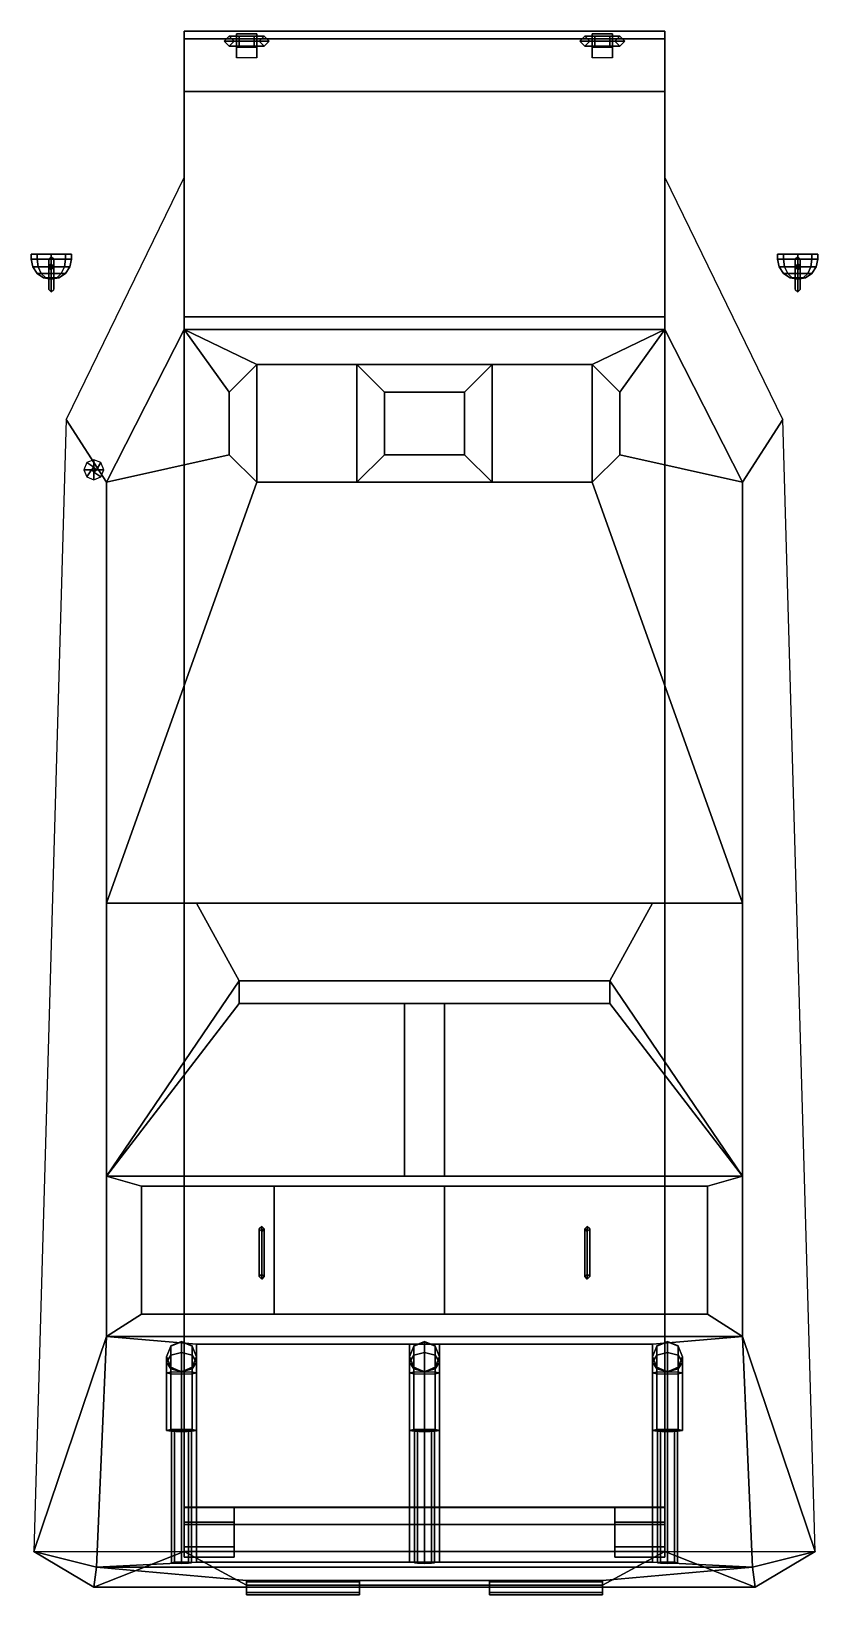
# Model space of a CAD drawing. Extents: x -1.57 to 1.57, y -3.08 to 3.16.
import ezdxf

# ---------------------------------------------------------------- set-up
doc = ezdxf.new("R2010")
doc.units = 0
doc.layers.get('0').update_dxf_attribs({"linetype": 'CONTINUOUS'})

msp = doc.modelspace()

# ---------------------------------------------------------------- linework, layer by layer
for points in [[(-0.96, 3.16, 1.16), (-0.96, 3.1302, 1.0792), (-0.96, 1.97, 1.76), (-0.96, 2.02, 1.82)], [(0.96, 2.02, 1.82), (0.96, 3.16, 1.16), (-0.96, 3.16, 1.16), (-0.96, 2.02, 1.82)], [(0.96, 3.16, 1.16), (0.96, 3.1302, 1.0792), (-0.96, 3.1302, 1.0792), (-0.96, 3.16, 1.16)], [(0.96, 3.1302, 1.0792), (0.96, 2.92, 0.51), (-0.96, 2.92, 0.51), (-0.96, 3.1302, 1.0792)], [(-0.96, 2.92, 0.51), (-0.96, 2.11, 0.51), (-0.96, 2.11, 0.76), (-0.96, 3.1302, 1.0792)], [(-0.96, 3.1302, 1.0792), (-0.96, -2.9072, 1.16), (-0.96, -2.9072, 1.16), (-0.96, 2.5772, 1.4037)], [(-0.96, 3.1302, 1.0792), (-0.96, 2.11, 0.76), (-0.96, 2.09, 0.85), (-0.96, 3.1302, 1.0792)], [(-0.96, 3.1302, 1.0792), (-0.96, 2.09, 0.85), (-0.96, 2.03, 0.91), (-0.96, 3.1302, 1.0792)], [(-0.96, 3.1302, 1.0792), (-0.96, 2.03, 0.91), (-0.96, 1.96, 0.93), (-0.96, 3.1302, 1.0792)], [(-0.96, 1.96, 0.93), (-0.96, -1.92, 0.93), (-0.96, -2.9072, 1.16), (-0.96, 3.1302, 1.0792)], [(-0.74, 3.14, 0.74), (-0.74, 3.12, 0.72), (-0.8, 3.12, 0.77), (-0.78, 3.14, 0.78)], [(-0.78, 3.14, 0.78), (-0.8, 3.12, 0.77), (-0.8, 3.12, 0.96), (-0.78, 3.14, 0.94)], [(-0.75, 3.12, 0.96), (-0.75, 3.14, 0.94), (-0.78, 3.14, 0.94), (-0.8, 3.12, 0.96)], [(-0.74, 3.12, 0.72), (-0.74, 3.1, 0.74), (-0.78, 3.1, 0.78), (-0.8, 3.12, 0.77)], [(-0.8, 3.12, 0.77), (-0.78, 3.1, 0.78), (-0.78, 3.1, 0.94), (-0.8, 3.12, 0.96)], [(-0.75, 3.1, 0.94), (-0.75, 3.12, 0.96), (-0.8, 3.12, 0.96), (-0.78, 3.1, 0.94)], [(-0.74, 3.12, 0.76), (-0.74, 3.14, 0.74), (-0.78, 3.14, 0.78), (-0.76, 3.12, 0.79)], [(-0.76, 3.12, 0.79), (-0.78, 3.14, 0.78), (-0.78, 3.14, 0.94), (-0.76, 3.12, 0.92)], [(-0.75, 3.14, 0.94), (-0.75, 3.12, 0.92), (-0.76, 3.12, 0.92), (-0.78, 3.14, 0.94)], [(-0.74, 3.1, 0.74), (-0.74, 3.12, 0.76), (-0.76, 3.12, 0.79), (-0.78, 3.1, 0.78)], [(-0.78, 3.1, 0.78), (-0.76, 3.12, 0.79), (-0.76, 3.12, 0.92), (-0.78, 3.1, 0.94)], [(-0.75, 3.12, 0.92), (-0.75, 3.1, 0.94), (-0.78, 3.1, 0.94), (-0.76, 3.12, 0.92)], [(-0.75, 3.15, 0.9), (-0.75, 3.0544, 0.8739), (-0.75, 3.0972, 0.99), (-0.75, 3.15, 0.99)], [(-0.75, 3.15, 0.99), (-0.75, 3.0972, 0.99), (-0.67, 3.0972, 0.99), (-0.67, 3.15, 0.99)], [(-0.67, 3.15, 0.99), (-0.67, 3.15, 0.9), (-0.75, 3.15, 0.9), (-0.75, 3.15, 0.99)], [(-0.67, 3.15, 0.9), (-0.67, 3.0544, 0.8739), (-0.75, 3.0544, 0.8739), (-0.75, 3.15, 0.9)], [(-0.68, 3.14, 0.74), (-0.68, 3.12, 0.72), (-0.74, 3.12, 0.72), (-0.74, 3.14, 0.74)], [(-0.68, 3.12, 0.76), (-0.68, 3.14, 0.74), (-0.74, 3.14, 0.74), (-0.74, 3.12, 0.76)], [(-0.68, 3.12, 0.72), (-0.68, 3.1, 0.74), (-0.74, 3.1, 0.74), (-0.74, 3.12, 0.72)], [(-0.68, 3.1, 0.74), (-0.68, 3.12, 0.76), (-0.74, 3.12, 0.76), (-0.74, 3.1, 0.74)], [(-0.68, 3.12, 0.72), (-0.68, 3.14, 0.74), (-0.64, 3.14, 0.78), (-0.62, 3.12, 0.77)], [(-0.68, 3.14, 0.74), (-0.68, 3.12, 0.76), (-0.66, 3.12, 0.79), (-0.64, 3.14, 0.78)], [(-0.68, 3.1, 0.74), (-0.68, 3.12, 0.72), (-0.62, 3.12, 0.77), (-0.64, 3.1, 0.78)], [(-0.68, 3.12, 0.76), (-0.68, 3.1, 0.74), (-0.64, 3.1, 0.78), (-0.66, 3.12, 0.79)], [(-0.67, 3.0972, 0.99), (-0.67, 3.0544, 0.8739), (-0.67, 3.15, 0.9), (-0.67, 3.15, 0.99)], [(-0.67, 3.12, 0.92), (-0.67, 3.14, 0.94), (-0.64, 3.14, 0.94), (-0.66, 3.12, 0.92)], [(-0.67, 3.14, 0.94), (-0.67, 3.12, 0.96), (-0.62, 3.12, 0.96), (-0.64, 3.14, 0.94)], [(-0.67, 3.1, 0.94), (-0.67, 3.12, 0.92), (-0.66, 3.12, 0.92), (-0.64, 3.1, 0.94)], [(-0.67, 3.12, 0.96), (-0.67, 3.1, 0.94), (-0.64, 3.1, 0.94), (-0.62, 3.12, 0.96)], [(-0.64, 3.14, 0.78), (-0.66, 3.12, 0.79), (-0.66, 3.12, 0.92), (-0.64, 3.14, 0.94)], [(-0.66, 3.12, 0.79), (-0.64, 3.1, 0.78), (-0.64, 3.1, 0.94), (-0.66, 3.12, 0.92)], [(-0.62, 3.12, 0.77), (-0.64, 3.14, 0.78), (-0.64, 3.14, 0.94), (-0.62, 3.12, 0.96)], [(-0.64, 3.1, 0.78), (-0.62, 3.12, 0.77), (-0.62, 3.12, 0.96), (-0.64, 3.1, 0.94)], [(0.64, 3.14, 0.78), (0.62, 3.12, 0.77), (0.62, 3.12, 0.96), (0.64, 3.14, 0.94)], [(0.68, 3.14, 0.74), (0.68, 3.12, 0.72), (0.62, 3.12, 0.77), (0.64, 3.14, 0.78)], [(0.67, 3.12, 0.96), (0.67, 3.14, 0.94), (0.64, 3.14, 0.94), (0.62, 3.12, 0.96)], [(0.62, 3.12, 0.77), (0.64, 3.1, 0.78), (0.64, 3.1, 0.94), (0.62, 3.12, 0.96)], [(0.68, 3.12, 0.72), (0.68, 3.1, 0.74), (0.64, 3.1, 0.78), (0.62, 3.12, 0.77)], [(0.67, 3.1, 0.94), (0.67, 3.12, 0.96), (0.62, 3.12, 0.96), (0.64, 3.1, 0.94)], [(0.66, 3.12, 0.79), (0.64, 3.14, 0.78), (0.64, 3.14, 0.94), (0.66, 3.12, 0.92)], [(0.68, 3.12, 0.76), (0.68, 3.14, 0.74), (0.64, 3.14, 0.78), (0.66, 3.12, 0.79)], [(0.67, 3.14, 0.94), (0.67, 3.12, 0.92), (0.66, 3.12, 0.92), (0.64, 3.14, 0.94)], [(0.64, 3.1, 0.78), (0.66, 3.12, 0.79), (0.66, 3.12, 0.92), (0.64, 3.1, 0.94)], [(0.68, 3.1, 0.74), (0.68, 3.12, 0.76), (0.66, 3.12, 0.79), (0.64, 3.1, 0.78)], [(0.67, 3.12, 0.92), (0.67, 3.1, 0.94), (0.64, 3.1, 0.94), (0.66, 3.12, 0.92)], [(0.75, 3.15, 0.9), (0.75, 3.0544, 0.8739), (0.67, 3.0544, 0.8739), (0.67, 3.15, 0.9)], [(0.67, 3.15, 0.9), (0.67, 3.0544, 0.8739), (0.67, 3.0972, 0.99), (0.67, 3.15, 0.99)], [(0.67, 3.15, 0.99), (0.67, 3.0972, 0.99), (0.75, 3.0972, 0.99), (0.75, 3.15, 0.99)], [(0.75, 3.15, 0.99), (0.75, 3.15, 0.9), (0.67, 3.15, 0.9), (0.67, 3.15, 0.99)], [(0.74, 3.12, 0.76), (0.74, 3.14, 0.74), (0.68, 3.14, 0.74), (0.68, 3.12, 0.76)], [(0.74, 3.14, 0.74), (0.74, 3.12, 0.72), (0.68, 3.12, 0.72), (0.68, 3.14, 0.74)], [(0.74, 3.1, 0.74), (0.74, 3.12, 0.76), (0.68, 3.12, 0.76), (0.68, 3.1, 0.74)], [(0.74, 3.12, 0.72), (0.74, 3.1, 0.74), (0.68, 3.1, 0.74), (0.68, 3.12, 0.72)], [(0.74, 3.14, 0.74), (0.74, 3.12, 0.76), (0.76, 3.12, 0.79), (0.78, 3.14, 0.78)], [(0.74, 3.12, 0.72), (0.74, 3.14, 0.74), (0.78, 3.14, 0.78), (0.8, 3.12, 0.77)], [(0.74, 3.12, 0.76), (0.74, 3.1, 0.74), (0.78, 3.1, 0.78), (0.76, 3.12, 0.79)], [(0.74, 3.1, 0.74), (0.74, 3.12, 0.72), (0.8, 3.12, 0.77), (0.78, 3.1, 0.78)], [(0.75, 3.0972, 0.99), (0.75, 3.0544, 0.8739), (0.75, 3.15, 0.9), (0.75, 3.15, 0.99)], [(0.75, 3.14, 0.94), (0.75, 3.12, 0.96), (0.8, 3.12, 0.96), (0.78, 3.14, 0.94)], [(0.75, 3.12, 0.92), (0.75, 3.14, 0.94), (0.78, 3.14, 0.94), (0.76, 3.12, 0.92)], [(0.75, 3.12, 0.96), (0.75, 3.1, 0.94), (0.78, 3.1, 0.94), (0.8, 3.12, 0.96)], [(0.75, 3.1, 0.94), (0.75, 3.12, 0.92), (0.76, 3.12, 0.92), (0.78, 3.1, 0.94)], [(0.78, 3.14, 0.78), (0.76, 3.12, 0.79), (0.76, 3.12, 0.92), (0.78, 3.14, 0.94)], [(0.76, 3.12, 0.79), (0.78, 3.1, 0.78), (0.78, 3.1, 0.94), (0.76, 3.12, 0.92)], [(0.8, 3.12, 0.77), (0.78, 3.14, 0.78), (0.78, 3.14, 0.94), (0.8, 3.12, 0.96)], [(0.78, 3.1, 0.78), (0.8, 3.12, 0.77), (0.8, 3.12, 0.96), (0.78, 3.1, 0.94)], [(0.96, 1.97, 1.76), (0.96, 3.1302, 1.0792), (0.96, 3.16, 1.16), (0.96, 2.02, 1.82)], [(0.96, -2.9072, 1.16), (0.96, -2.9072, 1.16), (0.96, 3.1302, 1.0792), (0.96, 2.5772, 1.4037)], [(0.96, -1.92, 0.93), (0.96, 1.96, 0.93), (0.96, 3.1302, 1.0792), (0.96, -2.9072, 1.16)], [(0.96, 2.11, 0.51), (0.96, 2.92, 0.51), (0.96, 3.1302, 1.0792), (0.96, 2.11, 0.76)], [(0.96, 2.11, 0.76), (0.96, 3.1302, 1.0792), (0.96, 3.1302, 1.0792), (0.96, 2.09, 0.85)], [(0.96, 2.09, 0.85), (0.96, 3.1302, 1.0792), (0.96, 3.1302, 1.0792), (0.96, 2.03, 0.91)], [(0.96, 2.03, 0.91), (0.96, 3.1302, 1.0792), (0.96, 3.1302, 1.0792), (0.96, 1.96, 0.93)], [(0.96, 2.92, 0.51), (0.96, -2.73, 0.51), (-0.96, -2.73, 0.51), (-0.96, 2.92, 0.51)], [(-0.96, 2.5772, 1.4037), (-1.43, 1.61, 1.3607), (-1.27, 1.36, 1.76), (-0.96, 1.97, 1.76)], [(0.96, 1.97, 1.76), (1.27, 1.36, 1.76), (1.43, 1.61, 1.3607), (0.96, 2.5772, 1.4037)], [(-1.5466, 2.27, 1.7066), (-1.57, 2.27, 1.65), (-1.57, 2.25, 1.65), (-1.5466, 2.25, 1.7066)], [(-1.57, 2.27, 1.65), (-1.5466, 2.27, 1.5934), (-1.5466, 2.25, 1.5934), (-1.57, 2.25, 1.65)], [(-1.57, 2.27, 1.65), (-1.4334, 2.27, 1.7066), (-1.41, 2.27, 1.65), (-1.5466, 2.27, 1.5934)], [(-1.5466, 2.27, 1.7066), (-1.49, 2.27, 1.73), (-1.4334, 2.27, 1.7066), (-1.57, 2.27, 1.65)], [(-1.5639, 2.2194, 1.65), (-1.57, 2.25, 1.65), (-1.5466, 2.25, 1.5934), (-1.5423, 2.2194, 1.5977)], [(-1.5423, 2.2194, 1.7023), (-1.5466, 2.25, 1.7066), (-1.57, 2.25, 1.65), (-1.5639, 2.2194, 1.65)], [(-1.49, 2.27, 1.73), (-1.5466, 2.27, 1.7066), (-1.5466, 2.25, 1.7066), (-1.49, 2.25, 1.73)], [(-1.5466, 2.27, 1.5934), (-1.49, 2.27, 1.57), (-1.49, 2.25, 1.57), (-1.5466, 2.25, 1.5934)], [(-1.5466, 2.27, 1.5934), (-1.41, 2.27, 1.65), (-1.4334, 2.27, 1.5934), (-1.49, 2.27, 1.57)], [(-1.5423, 2.2194, 1.5977), (-1.5466, 2.25, 1.5934), (-1.49, 2.25, 1.57), (-1.49, 2.2194, 1.5761)], [(-1.49, 2.2194, 1.7239), (-1.49, 2.25, 1.73), (-1.5466, 2.25, 1.7066), (-1.5423, 2.2194, 1.7023)], [(-1.49, 2.26, 1.38), (-1.5, 2.25, 1.38), (-1.5, 2.22, 1.59), (-1.49, 2.2324, 1.5735)], [(-1.5, 2.25, 1.38), (-1.5, 2.13, 1.38), (-1.5, 2.22, 1.59)], [(-1.4334, 2.27, 1.7066), (-1.49, 2.27, 1.73), (-1.49, 2.25, 1.73), (-1.4334, 2.25, 1.7066)], [(-1.49, 2.27, 1.57), (-1.4334, 2.27, 1.5934), (-1.4334, 2.25, 1.5934), (-1.49, 2.25, 1.57)], [(-1.48, 2.25, 1.38), (-1.49, 2.26, 1.38), (-1.49, 2.2324, 1.5735), (-1.48, 2.22, 1.59)], [(-1.49, 2.2194, 1.5761), (-1.49, 2.25, 1.57), (-1.4334, 2.25, 1.5934), (-1.4377, 2.2194, 1.5977)], [(-1.4377, 2.2194, 1.7023), (-1.4334, 2.25, 1.7066), (-1.49, 2.25, 1.73), (-1.49, 2.2194, 1.7239)], [(-1.48, 2.13, 1.38), (-1.48, 2.25, 1.38), (-1.48, 2.22, 1.59)], [(-1.4377, 2.2194, 1.5977), (-1.4334, 2.25, 1.5934), (-1.41, 2.25, 1.65), (-1.4161, 2.2194, 1.65)], [(-1.4161, 2.2194, 1.65), (-1.41, 2.25, 1.65), (-1.4334, 2.25, 1.7066), (-1.4377, 2.2194, 1.7023)], [(-1.41, 2.27, 1.65), (-1.4334, 2.27, 1.7066), (-1.4334, 2.25, 1.7066), (-1.41, 2.25, 1.65)], [(-1.4334, 2.27, 1.5934), (-1.41, 2.27, 1.65), (-1.41, 2.25, 1.65), (-1.4334, 2.25, 1.5934)], [(1.4334, 2.27, 1.7066), (1.49, 2.27, 1.73), (1.5466, 2.27, 1.7066), (1.41, 2.27, 1.65)], [(1.41, 2.27, 1.65), (1.5466, 2.27, 1.7066), (1.57, 2.27, 1.65), (1.4334, 2.27, 1.5934)], [(1.41, 2.27, 1.65), (1.4334, 2.27, 1.5934), (1.4334, 2.25, 1.5934), (1.41, 2.25, 1.65)], [(1.4334, 2.27, 1.7066), (1.41, 2.27, 1.65), (1.41, 2.25, 1.65), (1.4334, 2.25, 1.7066)], [(1.4377, 2.2194, 1.7023), (1.4334, 2.25, 1.7066), (1.41, 2.25, 1.65), (1.4161, 2.2194, 1.65)], [(1.4161, 2.2194, 1.65), (1.41, 2.25, 1.65), (1.4334, 2.25, 1.5934), (1.4377, 2.2194, 1.5977)], [(1.49, 2.27, 1.73), (1.4334, 2.27, 1.7066), (1.4334, 2.25, 1.7066), (1.49, 2.25, 1.73)], [(1.4334, 2.27, 1.5934), (1.57, 2.27, 1.65), (1.5466, 2.27, 1.5934), (1.49, 2.27, 1.57)], [(1.4334, 2.27, 1.5934), (1.49, 2.27, 1.57), (1.49, 2.25, 1.57), (1.4334, 2.25, 1.5934)], [(1.49, 2.2194, 1.7239), (1.49, 2.25, 1.73), (1.4334, 2.25, 1.7066), (1.4377, 2.2194, 1.7023)], [(1.4377, 2.2194, 1.5977), (1.4334, 2.25, 1.5934), (1.49, 2.25, 1.57), (1.49, 2.2194, 1.5761)], [(1.49, 2.26, 1.38), (1.48, 2.25, 1.38), (1.48, 2.22, 1.59), (1.49, 2.2324, 1.5735)], [(1.48, 2.25, 1.38), (1.48, 2.13, 1.38), (1.48, 2.22, 1.59)], [(1.5466, 2.27, 1.7066), (1.49, 2.27, 1.73), (1.49, 2.25, 1.73), (1.5466, 2.25, 1.7066)], [(1.49, 2.27, 1.57), (1.5466, 2.27, 1.5934), (1.5466, 2.25, 1.5934), (1.49, 2.25, 1.57)], [(1.5, 2.25, 1.38), (1.49, 2.26, 1.38), (1.49, 2.2324, 1.5735), (1.5, 2.22, 1.59)], [(1.5423, 2.2194, 1.7023), (1.5466, 2.25, 1.7066), (1.49, 2.25, 1.73), (1.49, 2.2194, 1.7239)], [(1.49, 2.2194, 1.5761), (1.49, 2.25, 1.57), (1.5466, 2.25, 1.5934), (1.5423, 2.2194, 1.5977)], [(1.5, 2.13, 1.38), (1.5, 2.25, 1.38), (1.5, 2.22, 1.59)], [(1.5639, 2.2194, 1.65), (1.57, 2.25, 1.65), (1.5466, 2.25, 1.7066), (1.5423, 2.2194, 1.7023)], [(1.5423, 2.2194, 1.5977), (1.5466, 2.25, 1.5934), (1.57, 2.25, 1.65), (1.5639, 2.2194, 1.65)], [(1.5466, 2.27, 1.5934), (1.57, 2.27, 1.65), (1.57, 2.25, 1.65), (1.5466, 2.25, 1.5934)], [(1.57, 2.27, 1.65), (1.5466, 2.27, 1.7066), (1.5466, 2.25, 1.7066), (1.57, 2.25, 1.65)], [(-1.5466, 2.1934, 1.65), (-1.5639, 2.2194, 1.65), (-1.5423, 2.2194, 1.5977), (-1.53, 2.1934, 1.61)], [(-1.53, 2.1934, 1.69), (-1.5423, 2.2194, 1.7023), (-1.5639, 2.2194, 1.65), (-1.5466, 2.1934, 1.65)], [(-1.5206, 2.1761, 1.65), (-1.5466, 2.1934, 1.65), (-1.53, 2.1934, 1.61), (-1.5116, 2.1761, 1.6284)], [(-1.5116, 2.1761, 1.6716), (-1.53, 2.1934, 1.69), (-1.5466, 2.1934, 1.65), (-1.5206, 2.1761, 1.65)], [(-1.53, 2.1934, 1.61), (-1.5423, 2.2194, 1.5977), (-1.49, 2.2194, 1.5761), (-1.49, 2.1934, 1.5934)], [(-1.49, 2.1934, 1.7066), (-1.49, 2.2194, 1.7239), (-1.5423, 2.2194, 1.7023), (-1.53, 2.1934, 1.69)], [(-1.5116, 2.1761, 1.6284), (-1.53, 2.1934, 1.61), (-1.49, 2.1934, 1.5934), (-1.49, 2.1761, 1.6194)], [(-1.49, 2.1761, 1.6806), (-1.49, 2.1934, 1.7066), (-1.53, 2.1934, 1.69), (-1.5116, 2.1761, 1.6716)], [(-1.5, 2.13, 1.38), (-1.49, 2.12, 1.38), (-1.49, 2.2075, 1.5841), (-1.5, 2.22, 1.59)], [(-1.49, 2.12, 1.38), (-1.48, 2.13, 1.38), (-1.48, 2.22, 1.59), (-1.49, 2.2075, 1.5841)], [(-1.49, 2.1934, 1.5934), (-1.49, 2.2194, 1.5761), (-1.4377, 2.2194, 1.5977), (-1.45, 2.1934, 1.61)], [(-1.45, 2.1934, 1.69), (-1.4377, 2.2194, 1.7023), (-1.49, 2.2194, 1.7239), (-1.49, 2.1934, 1.7066)], [(-1.49, 2.1761, 1.6194), (-1.49, 2.1934, 1.5934), (-1.45, 2.1934, 1.61), (-1.4684, 2.1761, 1.6284)], [(-1.4684, 2.1761, 1.6716), (-1.45, 2.1934, 1.69), (-1.49, 2.1934, 1.7066), (-1.49, 2.1761, 1.6806)], [(-1.4684, 2.1761, 1.6284), (-1.45, 2.1934, 1.61), (-1.4334, 2.1934, 1.65), (-1.4594, 2.1761, 1.65)], [(-1.4594, 2.1761, 1.65), (-1.4334, 2.1934, 1.65), (-1.45, 2.1934, 1.69), (-1.4684, 2.1761, 1.6716)], [(-1.45, 2.1934, 1.61), (-1.4377, 2.2194, 1.5977), (-1.4161, 2.2194, 1.65), (-1.4334, 2.1934, 1.65)], [(-1.4334, 2.1934, 1.65), (-1.4161, 2.2194, 1.65), (-1.4377, 2.2194, 1.7023), (-1.45, 2.1934, 1.69)], [(1.45, 2.1934, 1.69), (1.4377, 2.2194, 1.7023), (1.4161, 2.2194, 1.65), (1.4334, 2.1934, 1.65)], [(1.4334, 2.1934, 1.65), (1.4161, 2.2194, 1.65), (1.4377, 2.2194, 1.5977), (1.45, 2.1934, 1.61)], [(1.4684, 2.1761, 1.6716), (1.45, 2.1934, 1.69), (1.4334, 2.1934, 1.65), (1.4594, 2.1761, 1.65)], [(1.4594, 2.1761, 1.65), (1.4334, 2.1934, 1.65), (1.45, 2.1934, 1.61), (1.4684, 2.1761, 1.6284)], [(1.49, 2.1934, 1.7066), (1.49, 2.2194, 1.7239), (1.4377, 2.2194, 1.7023), (1.45, 2.1934, 1.69)], [(1.45, 2.1934, 1.61), (1.4377, 2.2194, 1.5977), (1.49, 2.2194, 1.5761), (1.49, 2.1934, 1.5934)], [(1.49, 2.1761, 1.6806), (1.49, 2.1934, 1.7066), (1.45, 2.1934, 1.69), (1.4684, 2.1761, 1.6716)], [(1.4684, 2.1761, 1.6284), (1.45, 2.1934, 1.61), (1.49, 2.1934, 1.5934), (1.49, 2.1761, 1.6194)], [(1.48, 2.13, 1.38), (1.49, 2.12, 1.38), (1.49, 2.2075, 1.5841), (1.48, 2.22, 1.59)], [(1.49, 2.12, 1.38), (1.5, 2.13, 1.38), (1.5, 2.22, 1.59), (1.49, 2.2075, 1.5841)], [(1.53, 2.1934, 1.69), (1.5423, 2.2194, 1.7023), (1.49, 2.2194, 1.7239), (1.49, 2.1934, 1.7066)], [(1.49, 2.1934, 1.5934), (1.49, 2.2194, 1.5761), (1.5423, 2.2194, 1.5977), (1.53, 2.1934, 1.61)], [(1.5116, 2.1761, 1.6716), (1.53, 2.1934, 1.69), (1.49, 2.1934, 1.7066), (1.49, 2.1761, 1.6806)], [(1.49, 2.1761, 1.6194), (1.49, 2.1934, 1.5934), (1.53, 2.1934, 1.61), (1.5116, 2.1761, 1.6284)], [(1.5206, 2.1761, 1.65), (1.5466, 2.1934, 1.65), (1.53, 2.1934, 1.69), (1.5116, 2.1761, 1.6716)], [(1.5116, 2.1761, 1.6284), (1.53, 2.1934, 1.61), (1.5466, 2.1934, 1.65), (1.5206, 2.1761, 1.65)], [(1.5466, 2.1934, 1.65), (1.5639, 2.2194, 1.65), (1.5423, 2.2194, 1.7023), (1.53, 2.1934, 1.69)], [(1.53, 2.1934, 1.61), (1.5423, 2.2194, 1.5977), (1.5639, 2.2194, 1.65), (1.5466, 2.1934, 1.65)], [(-1.49, 2.17, 1.65), (-1.5206, 2.1761, 1.65), (-1.5116, 2.1761, 1.6284), (-1.49, 2.17, 1.65)], [(-1.49, 2.17, 1.65), (-1.5116, 2.1761, 1.6716), (-1.5206, 2.1761, 1.65), (-1.49, 2.17, 1.65)], [(-1.49, 2.17, 1.65), (-1.5116, 2.1761, 1.6284), (-1.49, 2.1761, 1.6194), (-1.49, 2.17, 1.65)], [(-1.49, 2.17, 1.65), (-1.49, 2.1761, 1.6806), (-1.5116, 2.1761, 1.6716), (-1.49, 2.17, 1.65)], [(-1.49, 2.17, 1.65), (-1.49, 2.1761, 1.6194), (-1.4684, 2.1761, 1.6284), (-1.49, 2.17, 1.65)], [(-1.49, 2.17, 1.65), (-1.4684, 2.1761, 1.6284), (-1.4594, 2.1761, 1.65), (-1.49, 2.17, 1.65)], [(-1.49, 2.17, 1.65), (-1.4594, 2.1761, 1.65), (-1.4684, 2.1761, 1.6716), (-1.49, 2.17, 1.65)], [(-1.49, 2.17, 1.65), (-1.4684, 2.1761, 1.6716), (-1.49, 2.1761, 1.6806), (-1.49, 2.17, 1.65)], [(1.49, 2.17, 1.65), (1.4684, 2.1761, 1.6716), (1.4594, 2.1761, 1.65), (1.49, 2.17, 1.65)], [(1.49, 2.17, 1.65), (1.4594, 2.1761, 1.65), (1.4684, 2.1761, 1.6284), (1.49, 2.17, 1.65)], [(1.49, 2.17, 1.65), (1.49, 2.1761, 1.6806), (1.4684, 2.1761, 1.6716), (1.49, 2.17, 1.65)], [(1.49, 2.17, 1.65), (1.4684, 2.1761, 1.6284), (1.49, 2.1761, 1.6194), (1.49, 2.17, 1.65)], [(1.49, 2.17, 1.65), (1.5116, 2.1761, 1.6716), (1.49, 2.1761, 1.6806), (1.49, 2.17, 1.65)], [(1.49, 2.17, 1.65), (1.5206, 2.1761, 1.65), (1.5116, 2.1761, 1.6716), (1.49, 2.17, 1.65)], [(1.49, 2.17, 1.65), (1.5116, 2.1761, 1.6284), (1.5206, 2.1761, 1.65), (1.49, 2.17, 1.65)], [(1.49, 2.17, 1.65), (1.49, 2.1761, 1.6194), (1.5116, 2.1761, 1.6284), (1.49, 2.17, 1.65)], [(-0.96, 2.02, 1.82), (-0.96, 1.97, 1.76), (0.96, 1.97, 1.76), (0.96, 2.02, 1.82)], [(-0.78, 1.72, 1.76), (-0.96, 1.97, 1.76), (-1.27, 1.36, 1.76), (-0.78, 1.47, 1.76)], [(-0.96, 1.97, 1.76), (-0.67, 1.83, 1.76), (0.67, 1.83, 1.76), (0.96, 1.97, 1.76)], [(-0.67, 1.83, 1.76), (-0.96, 1.97, 1.76), (-0.96, 1.97, 1.76), (-0.78, 1.72, 1.76)], [(-0.96, 1.89, 0.91), (-0.96, 1.35, 0.91), (-0.96, 1.28, 0.93), (-0.96, 1.96, 0.93)], [(0.78, 1.72, 1.76), (0.96, 1.97, 1.76), (0.96, 1.97, 1.76), (0.67, 1.83, 1.76)], [(0.78, 1.47, 1.76), (1.27, 1.36, 1.76), (0.96, 1.97, 1.76), (0.78, 1.72, 1.76)], [(0.96, 1.35, 0.91), (0.96, 1.89, 0.91), (0.96, 1.96, 0.93), (0.96, 1.28, 0.93)], [(-0.96, 1.7, 0.88), (-0.96, 1.54, 0.88), (-0.96, 1.35, 0.91), (-0.96, 1.89, 0.91)], [(-0.96, 1.83, 0.85), (-0.96, 1.77, 0.84), (-0.96, 1.7, 0.88), (-0.96, 1.89, 0.91)], [(0.96, 1.77, 0.84), (0.96, 1.83, 0.85), (0.96, 1.89, 0.91), (0.96, 1.7, 0.88)], [(0.96, 1.54, 0.88), (0.96, 1.7, 0.88), (0.96, 1.89, 0.91), (0.96, 1.35, 0.91)], [(-0.96, 1.81, 0.76), (-0.96, 1.79, 0.8), (-0.96, 1.77, 0.84), (-0.96, 1.83, 0.85)], [(-0.96, 1.81, 0.51), (-0.96, 1.79, 0.51), (-0.96, 1.79, 0.8), (-0.96, 1.81, 0.76)], [(-0.67, 1.36, 1.79), (-0.67, 1.83, 1.79), (-0.78, 1.72, 1.79), (-0.78, 1.47, 1.79)], [(-0.67, 1.83, 1.79), (-0.67, 1.83, 1.76), (-0.78, 1.72, 1.76), (-0.78, 1.72, 1.79)], [(-0.27, 1.83, 1.79), (-0.27, 1.83, 1.76), (-0.67, 1.83, 1.76), (-0.67, 1.83, 1.79)], [(-0.67, 1.83, 1.79), (-0.67, 1.36, 1.79), (-0.27, 1.36, 1.79), (-0.27, 1.83, 1.79)], [(-0.16, 1.72, 1.79), (-0.16, 1.72, 1.76), (-0.27, 1.83, 1.76), (-0.27, 1.83, 1.79)], [(-0.27, 1.83, 1.79), (-0.27, 1.36, 1.79), (-0.16, 1.47, 1.79), (-0.16, 1.72, 1.79)], [(0.27, 1.83, 1.76), (-0.27, 1.83, 1.76), (-0.16, 1.72, 1.76), (0.16, 1.72, 1.76)], [(0.27, 1.36, 1.79), (0.27, 1.83, 1.79), (0.16, 1.72, 1.79), (0.16, 1.47, 1.79)], [(0.27, 1.83, 1.79), (0.27, 1.83, 1.76), (0.16, 1.72, 1.76), (0.16, 1.72, 1.79)], [(0.27, 1.83, 1.79), (0.27, 1.36, 1.79), (0.67, 1.36, 1.79), (0.67, 1.83, 1.79)], [(0.67, 1.83, 1.79), (0.67, 1.83, 1.76), (0.27, 1.83, 1.76), (0.27, 1.83, 1.79)], [(0.67, 1.83, 1.79), (0.67, 1.36, 1.79), (0.78, 1.47, 1.79), (0.78, 1.72, 1.79)], [(0.78, 1.72, 1.79), (0.78, 1.72, 1.76), (0.67, 1.83, 1.76), (0.67, 1.83, 1.79)], [(0.96, 1.79, 0.8), (0.96, 1.81, 0.76), (0.96, 1.83, 0.85), (0.96, 1.77, 0.84)], [(0.96, 1.79, 0.51), (0.96, 1.81, 0.51), (0.96, 1.81, 0.76), (0.96, 1.79, 0.8)], [(-0.78, 1.72, 1.79), (-0.78, 1.72, 1.76), (-0.78, 1.47, 1.76), (-0.78, 1.47, 1.79)], [(-0.16, 1.47, 1.79), (-0.16, 1.47, 1.76), (-0.16, 1.72, 1.76), (-0.16, 1.72, 1.79)], [(-0.16, 1.47, 1.76), (0.16, 1.47, 1.76), (0.16, 1.72, 1.76), (-0.16, 1.72, 1.76)], [(0.16, 1.72, 1.79), (0.16, 1.72, 1.76), (0.16, 1.47, 1.76), (0.16, 1.47, 1.79)], [(0.78, 1.47, 1.79), (0.78, 1.47, 1.76), (0.78, 1.72, 1.76), (0.78, 1.72, 1.79)], [(-1.27, -2.05, 1.76), (-1.27, 1.36, 1.76), (-1.43, 1.61, 1.3607), (-1.56, -2.9072, 1.16)], [(1.56, -2.9072, 1.16), (1.43, 1.61, 1.3607), (1.27, 1.36, 1.76), (1.27, -2.05, 1.76)], [(-0.96, 1.47, 0.84), (-0.96, 1.41, 0.85), (-0.96, 1.35, 0.91), (-0.96, 1.54, 0.88)], [(0.96, 1.41, 0.85), (0.96, 1.47, 0.84), (0.96, 1.54, 0.88), (0.96, 1.35, 0.91)], [(-1.3483, 1.4383, 1.7), (-1.36, 1.41, 1.7), (-1.33, 1.41, 1.75), (-1.32, 1.42, 1.75)], [(-1.32, 1.45, 1.7), (-1.3483, 1.4383, 1.7), (-1.32, 1.42, 1.75)], [(-1.2917, 1.4383, 1.7), (-1.32, 1.45, 1.7), (-1.32, 1.42, 1.75), (-1.31, 1.41, 1.75)], [(-1.28, 1.41, 1.7), (-1.2917, 1.4383, 1.7), (-1.31, 1.41, 1.75)], [(-0.78, 1.47, 1.76), (-1.27, 1.36, 1.76), (-1.27, -0.32, 1.76), (-0.67, 1.36, 1.76)], [(-0.96, 1.45, 0.8), (-0.96, 1.43, 0.76), (-0.96, 1.41, 0.85), (-0.96, 1.47, 0.84)], [(-0.96, 1.45, 0.51), (-0.96, 1.43, 0.51), (-0.96, 1.43, 0.76), (-0.96, 1.45, 0.8)], [(-0.78, 1.47, 1.79), (-0.78, 1.47, 1.76), (-0.67, 1.36, 1.76), (-0.67, 1.36, 1.79)], [(-0.27, 1.36, 1.79), (-0.27, 1.36, 1.76), (-0.16, 1.47, 1.76), (-0.16, 1.47, 1.79)], [(-0.27, 1.36, 1.76), (0.27, 1.36, 1.76), (0.16, 1.47, 1.76), (-0.16, 1.47, 1.76)], [(0.16, 1.47, 1.79), (0.16, 1.47, 1.76), (0.27, 1.36, 1.76), (0.27, 1.36, 1.79)], [(0.67, 1.36, 1.79), (0.67, 1.36, 1.76), (0.78, 1.47, 1.76), (0.78, 1.47, 1.79)], [(0.67, 1.36, 1.76), (1.27, -0.32, 1.76), (1.27, 1.36, 1.76), (0.78, 1.47, 1.76)], [(0.96, 1.43, 0.76), (0.96, 1.45, 0.8), (0.96, 1.47, 0.84), (0.96, 1.41, 0.85)], [(0.96, 1.43, 0.51), (0.96, 1.45, 0.51), (0.96, 1.45, 0.8), (0.96, 1.43, 0.76)], [(-1.36, 1.41, 1.7), (-1.3483, 1.3817, 1.7), (-1.33, 1.41, 1.75)], [(-1.3483, 1.3817, 1.7), (-1.32, 1.37, 1.7), (-1.32, 1.4, 1.75), (-1.33, 1.41, 1.75)], [(-1.32, 1.42, 1.75), (-1.33, 1.41, 1.75), (-1.325, 1.41, 3.75), (-1.32, 1.415, 3.75)], [(-1.32, 1.42, 1.61), (-1.33, 1.41, 1.6), (-1.33, 1.41, 1.7), (-1.32, 1.42, 1.7)], [(-1.33, 1.41, 1.75), (-1.32, 1.4, 1.75), (-1.32, 1.405, 3.75), (-1.325, 1.41, 3.75)], [(-1.33, 1.41, 1.6), (-1.32, 1.4, 1.61), (-1.32, 1.4, 1.7), (-1.33, 1.41, 1.7)], [(-1.32, 1.415, 3.75), (-1.325, 1.41, 3.75), (-1.32, 1.405, 3.75), (-1.315, 1.41, 3.75)], [(-1.31, 1.41, 1.75), (-1.32, 1.42, 1.75), (-1.32, 1.415, 3.75), (-1.315, 1.41, 3.75)], [(-1.31, 1.41, 1.62), (-1.32, 1.42, 1.61), (-1.32, 1.42, 1.7), (-1.31, 1.41, 1.7)], [(-1.2917, 1.3817, 1.7), (-1.28, 1.41, 1.7), (-1.31, 1.41, 1.75), (-1.32, 1.4, 1.75)], [(-1.32, 1.4, 1.75), (-1.31, 1.41, 1.75), (-1.315, 1.41, 3.75), (-1.32, 1.405, 3.75)], [(-1.32, 1.4, 1.61), (-1.31, 1.41, 1.62), (-1.31, 1.41, 1.7), (-1.32, 1.4, 1.7)], [(-1.32, 1.37, 1.7), (-1.2917, 1.3817, 1.7), (-1.32, 1.4, 1.75)], [(1.27, -0.32, 1.76), (0.67, 1.36, 1.76), (-0.67, 1.36, 1.76), (-1.27, -0.32, 1.76)], [(-0.67, 1.36, 1.79), (-0.67, 1.36, 1.76), (-0.27, 1.36, 1.76), (-0.27, 1.36, 1.79)], [(0.27, 1.36, 1.79), (0.27, 1.36, 1.76), (0.67, 1.36, 1.76), (0.67, 1.36, 1.79)], [(-0.96, 1.21, 0.91), (-0.96, 0.43, 0.91), (-0.96, 0.36, 0.93), (-0.96, 1.28, 0.93)], [(0.96, 0.43, 0.91), (0.96, 1.21, 0.91), (0.96, 1.28, 0.93), (0.96, 0.36, 0.93)], [(-0.96, 1.15, 0.85), (-0.96, 0.49, 0.85), (-0.96, 0.43, 0.91), (-0.96, 1.21, 0.91)], [(0.96, 0.49, 0.85), (0.96, 1.15, 0.85), (0.96, 1.21, 0.91), (0.96, 0.43, 0.91)], [(-0.96, 1.13, 0.76), (-0.96, 0.51, 0.76), (-0.96, 0.49, 0.85), (-0.96, 1.15, 0.85)], [(-0.96, 1.13, 0.51), (-0.96, 0.51, 0.51), (-0.96, 0.51, 0.76), (-0.96, 1.13, 0.76)], [(0.96, 0.51, 0.76), (0.96, 1.13, 0.76), (0.96, 1.15, 0.85), (0.96, 0.49, 0.85)], [(0.96, 0.51, 0.51), (0.96, 1.13, 0.51), (0.96, 1.13, 0.76), (0.96, 0.51, 0.76)], [(-0.96, 0.29, 0.91), (-0.96, -0.25, 0.91), (-0.96, -0.32, 0.93), (-0.96, 0.36, 0.93)], [(0.96, -0.25, 0.91), (0.96, 0.29, 0.91), (0.96, 0.36, 0.93), (0.96, -0.32, 0.93)], [(-0.96, 0.23, 0.85), (-0.96, 0.17, 0.84), (-0.96, 0.1, 0.88), (-0.96, 0.29, 0.91)], [(-0.96, 0.1, 0.88), (-0.96, -0.06, 0.88), (-0.96, -0.25, 0.91), (-0.96, 0.29, 0.91)], [(0.96, 0.17, 0.84), (0.96, 0.23, 0.85), (0.96, 0.29, 0.91), (0.96, 0.1, 0.88)], [(0.96, -0.06, 0.88), (0.96, 0.1, 0.88), (0.96, 0.29, 0.91), (0.96, -0.25, 0.91)], [(-0.96, 0.21, 0.76), (-0.96, 0.19, 0.8), (-0.96, 0.17, 0.84), (-0.96, 0.23, 0.85)], [(-0.96, 0.21, 0.51), (-0.96, 0.19, 0.51), (-0.96, 0.19, 0.8), (-0.96, 0.21, 0.76)], [(0.96, 0.19, 0.8), (0.96, 0.21, 0.76), (0.96, 0.23, 0.85), (0.96, 0.17, 0.84)], [(0.96, 0.19, 0.51), (0.96, 0.21, 0.51), (0.96, 0.21, 0.76), (0.96, 0.19, 0.8)], [(-0.96, -0.13, 0.84), (-0.96, -0.19, 0.85), (-0.96, -0.25, 0.91), (-0.96, -0.06, 0.88)], [(0.96, -0.19, 0.85), (0.96, -0.13, 0.84), (0.96, -0.06, 0.88), (0.96, -0.25, 0.91)], [(-0.96, -0.15, 0.8), (-0.96, -0.17, 0.76), (-0.96, -0.19, 0.85), (-0.96, -0.13, 0.84)], [(-0.96, -0.15, 0.51), (-0.96, -0.17, 0.51), (-0.96, -0.17, 0.76), (-0.96, -0.15, 0.8)], [(0.96, -0.17, 0.76), (0.96, -0.15, 0.8), (0.96, -0.13, 0.84), (0.96, -0.19, 0.85)], [(0.96, -0.17, 0.51), (0.96, -0.15, 0.51), (0.96, -0.15, 0.8), (0.96, -0.17, 0.76)], [(-0.74, -0.63, 1.83), (-0.91, -0.32, 1.83), (-1.27, -0.32, 1.83), (-1.27, -1.41, 1.83)], [(-0.91, -0.32, 1.83), (-0.91, -0.32, 1.76), (-1.27, -0.32, 1.76), (-1.27, -0.32, 1.83)], [(-1.27, -1.41, 1.83), (-1.27, -0.32, 1.83), (-1.27, -0.32, 1.76), (-1.27, -1.41, 1.76)], [(-0.96, -0.39, 0.91), (-0.96, -1.17, 0.91), (-0.96, -1.24, 0.93), (-0.96, -0.32, 0.93)], [(-0.74, -0.63, 1.83), (-0.74, -0.63, 1.76), (-0.91, -0.32, 1.76), (-0.91, -0.32, 1.83)], [(0.74, -0.63, 1.76), (0.91, -0.32, 1.76), (-0.91, -0.32, 1.76), (-0.74, -0.63, 1.76)], [(1.27, -1.41, 1.83), (1.27, -0.32, 1.83), (0.91, -0.32, 1.83), (0.74, -0.63, 1.83)], [(0.74, -0.63, 1.83), (0.91, -0.32, 1.83), (0.91, -0.32, 1.76), (0.74, -0.63, 1.76)], [(1.27, -0.32, 1.83), (1.27, -0.32, 1.76), (0.91, -0.32, 1.76), (0.91, -0.32, 1.83)], [(0.96, -1.17, 0.91), (0.96, -0.39, 0.91), (0.96, -0.32, 0.93), (0.96, -1.24, 0.93)], [(1.27, -0.32, 1.83), (1.27, -1.41, 1.83), (1.27, -1.41, 1.76), (1.27, -0.32, 1.76)], [(-0.96, -0.45, 0.85), (-0.96, -1.11, 0.85), (-0.96, -1.17, 0.91), (-0.96, -0.39, 0.91)], [(0.96, -1.11, 0.85), (0.96, -0.45, 0.85), (0.96, -0.39, 0.91), (0.96, -1.17, 0.91)], [(-0.96, -0.47, 0.76), (-0.96, -1.09, 0.76), (-0.96, -1.11, 0.85), (-0.96, -0.45, 0.85)], [(-0.96, -0.47, 0.51), (-0.96, -1.09, 0.51), (-0.96, -1.09, 0.76), (-0.96, -0.47, 0.76)], [(0.96, -1.09, 0.76), (0.96, -0.47, 0.76), (0.96, -0.45, 0.85), (0.96, -1.11, 0.85)], [(0.96, -1.09, 0.51), (0.96, -0.47, 0.51), (0.96, -0.47, 0.76), (0.96, -1.09, 0.76)], [(-0.74, -0.72, 1.83), (-0.74, -0.63, 1.83), (-1.27, -1.41, 1.83)], [(-0.74, -0.72, 1.83), (-0.74, -0.72, 1.76), (-0.74, -0.63, 1.76), (-0.74, -0.63, 1.83)], [(0.74, -0.72, 1.76), (0.74, -0.63, 1.76), (-0.74, -0.63, 1.76), (-0.74, -0.72, 1.76)], [(1.27, -1.41, 1.83), (0.74, -0.63, 1.83), (0.74, -0.72, 1.83), (1.27, -1.41, 1.83)], [(0.74, -0.72, 1.83), (0.74, -0.63, 1.83), (0.74, -0.63, 1.76), (0.74, -0.72, 1.76)], [(-0.08, -1.41, 1.83), (-0.08, -0.72, 1.83), (-0.74, -0.72, 1.83), (-1.27, -1.41, 1.83)], [(-0.74, -0.72, 1.83), (-0.08, -0.72, 1.83), (-0.08, -0.72, 1.76), (-0.74, -0.72, 1.76)], [(-0.08, -1.41, 1.83), (-0.08, -1.41, 1.76), (-0.08, -0.72, 1.76), (-0.08, -0.72, 1.83)], [(0.08, -1.41, 1.76), (0.08, -0.72, 1.76), (-0.08, -0.72, 1.76), (-0.08, -1.41, 1.76)], [(1.27, -1.41, 1.83), (0.74, -0.72, 1.83), (0.08, -0.72, 1.83), (0.08, -1.41, 1.83)], [(0.08, -0.72, 1.83), (0.74, -0.72, 1.83), (0.74, -0.72, 1.76), (0.08, -0.72, 1.76)], [(0.08, -1.41, 1.83), (0.08, -0.72, 1.83), (0.08, -0.72, 1.76), (0.08, -1.41, 1.76)], [(-0.96, -1.31, 0.91), (-0.96, -1.85, 0.91), (-0.96, -1.92, 0.93), (-0.96, -1.24, 0.93)], [(0.96, -1.85, 0.91), (0.96, -1.31, 0.91), (0.96, -1.24, 0.93), (0.96, -1.92, 0.93)], [(-0.96, -1.5, 0.88), (-0.96, -1.66, 0.88), (-0.96, -1.85, 0.91), (-0.96, -1.31, 0.91)], [(-0.96, -1.37, 0.85), (-0.96, -1.43, 0.84), (-0.96, -1.5, 0.88), (-0.96, -1.31, 0.91)], [(0.96, -1.66, 0.88), (0.96, -1.5, 0.88), (0.96, -1.31, 0.91), (0.96, -1.85, 0.91)], [(0.96, -1.43, 0.84), (0.96, -1.37, 0.85), (0.96, -1.31, 0.91), (0.96, -1.5, 0.88)], [(-0.96, -1.39, 0.76), (-0.96, -1.41, 0.8), (-0.96, -1.43, 0.84), (-0.96, -1.37, 0.85)], [(0.96, -1.41, 0.8), (0.96, -1.39, 0.76), (0.96, -1.37, 0.85), (0.96, -1.43, 0.84)], [(-1.27, -1.41, 1.83), (-1.27, -1.41, 1.76), (-0.08, -1.41, 1.76), (-0.08, -1.41, 1.83)], [(-1.27, -1.41, 1.76), (-1.27, -2.05, 1.76), (-1.13, -1.96, 1.76), (-1.13, -1.45, 1.76)], [(1.13, -1.45, 1.76), (1.27, -1.41, 1.76), (-1.27, -1.41, 1.76), (-1.13, -1.45, 1.76)], [(-0.96, -1.39, 0.51), (-0.96, -1.41, 0.51), (-0.96, -1.41, 0.8), (-0.96, -1.39, 0.76)], [(1.27, -1.41, 1.83), (0.08, -1.41, 1.83), (0.08, -1.41, 1.76), (1.27, -1.41, 1.76)], [(0.96, -1.41, 0.51), (0.96, -1.39, 0.51), (0.96, -1.39, 0.76), (0.96, -1.41, 0.8)], [(1.13, -1.96, 1.76), (1.27, -2.05, 1.76), (1.27, -1.41, 1.76), (1.13, -1.45, 1.76)], [(-1.13, -1.45, 1.76), (-1.13, -1.96, 1.76), (-1.13, -1.96, 1.78), (-1.13, -1.45, 1.78)], [(-1.13, -1.45, 1.78), (-1.13, -1.96, 1.78), (-0.6, -1.96, 1.78), (-0.6, -1.45, 1.78)], [(-0.6, -1.45, 1.78), (-0.6, -1.45, 1.76), (-1.13, -1.45, 1.76), (-1.13, -1.45, 1.78)], [(-0.6, -1.96, 1.78), (-0.6, -1.96, 1.76), (-0.6, -1.45, 1.76), (-0.6, -1.45, 1.78)], [(-0.6, -1.45, 1.76), (-0.6, -1.96, 1.76), (0.08, -1.96, 1.76), (0.08, -1.45, 1.76)], [(0.08, -1.45, 1.78), (0.08, -1.96, 1.78), (1.13, -1.96, 1.78), (1.13, -1.45, 1.78)], [(1.13, -1.45, 1.78), (1.13, -1.45, 1.76), (0.08, -1.45, 1.76), (0.08, -1.45, 1.78)], [(0.08, -1.45, 1.76), (0.08, -1.96, 1.76), (0.08, -1.96, 1.78), (0.08, -1.45, 1.78)], [(1.13, -1.96, 1.78), (1.13, -1.96, 1.76), (1.13, -1.45, 1.76), (1.13, -1.45, 1.78)], [(-0.65, -1.61, 1.78), (-0.66, -1.62, 1.78), (-0.66, -1.62, 1.82), (-0.65, -1.61, 1.83)], [(-0.66, -1.81, 1.82), (-0.65, -1.82, 1.83), (-0.65, -1.61, 1.83), (-0.66, -1.62, 1.82)], [(-0.66, -1.62, 1.78), (-0.65, -1.63, 1.78), (-0.65, -1.63, 1.81), (-0.66, -1.62, 1.82)], [(-0.65, -1.8, 1.81), (-0.66, -1.81, 1.82), (-0.66, -1.62, 1.82), (-0.65, -1.63, 1.81)], [(-0.64, -1.62, 1.78), (-0.65, -1.61, 1.78), (-0.65, -1.61, 1.83), (-0.64, -1.62, 1.82)], [(-0.65, -1.82, 1.83), (-0.64, -1.81, 1.82), (-0.64, -1.62, 1.82), (-0.65, -1.61, 1.83)], [(-0.65, -1.63, 1.78), (-0.64, -1.62, 1.78), (-0.64, -1.62, 1.82), (-0.65, -1.63, 1.81)], [(-0.64, -1.81, 1.82), (-0.65, -1.8, 1.81), (-0.65, -1.63, 1.81), (-0.64, -1.62, 1.82)], [(0.64, -1.81, 1.82), (0.65, -1.82, 1.83), (0.65, -1.61, 1.83), (0.64, -1.62, 1.82)], [(0.65, -1.61, 1.78), (0.64, -1.62, 1.78), (0.64, -1.62, 1.82), (0.65, -1.61, 1.83)], [(0.65, -1.8, 1.81), (0.64, -1.81, 1.82), (0.64, -1.62, 1.82), (0.65, -1.63, 1.81)], [(0.64, -1.62, 1.78), (0.65, -1.63, 1.78), (0.65, -1.63, 1.81), (0.64, -1.62, 1.82)], [(0.65, -1.82, 1.83), (0.66, -1.81, 1.82), (0.66, -1.62, 1.82), (0.65, -1.61, 1.83)], [(0.66, -1.62, 1.78), (0.65, -1.61, 1.78), (0.65, -1.61, 1.83), (0.66, -1.62, 1.82)], [(0.66, -1.81, 1.82), (0.65, -1.8, 1.81), (0.65, -1.63, 1.81), (0.66, -1.62, 1.82)], [(0.65, -1.63, 1.78), (0.66, -1.62, 1.78), (0.66, -1.62, 1.82), (0.65, -1.63, 1.81)], [(-0.96, -1.73, 0.84), (-0.96, -1.79, 0.85), (-0.96, -1.85, 0.91), (-0.96, -1.66, 0.88)], [(0.96, -1.79, 0.85), (0.96, -1.73, 0.84), (0.96, -1.66, 0.88), (0.96, -1.85, 0.91)], [(-0.96, -1.75, 0.8), (-0.96, -1.77, 0.76), (-0.96, -1.79, 0.85), (-0.96, -1.73, 0.84)], [(0.96, -1.77, 0.76), (0.96, -1.75, 0.8), (0.96, -1.73, 0.84), (0.96, -1.79, 0.85)], [(-0.96, -1.75, 0.51), (-0.96, -1.77, 0.51), (-0.96, -1.77, 0.76), (-0.96, -1.75, 0.8)], [(-0.65, -1.8, 1.78), (-0.66, -1.81, 1.78), (-0.66, -1.81, 1.82), (-0.65, -1.8, 1.81)], [(-0.64, -1.81, 1.78), (-0.65, -1.8, 1.78), (-0.65, -1.8, 1.81), (-0.64, -1.81, 1.82)], [(0.65, -1.8, 1.78), (0.64, -1.81, 1.78), (0.64, -1.81, 1.82), (0.65, -1.8, 1.81)], [(0.66, -1.81, 1.78), (0.65, -1.8, 1.78), (0.65, -1.8, 1.81), (0.66, -1.81, 1.82)], [(0.96, -1.77, 0.51), (0.96, -1.75, 0.51), (0.96, -1.75, 0.8), (0.96, -1.77, 0.76)], [(-0.66, -1.81, 1.78), (-0.65, -1.82, 1.78), (-0.65, -1.82, 1.83), (-0.66, -1.81, 1.82)], [(-0.65, -1.82, 1.78), (-0.64, -1.81, 1.78), (-0.64, -1.81, 1.82), (-0.65, -1.82, 1.83)], [(0.64, -1.81, 1.78), (0.65, -1.82, 1.78), (0.65, -1.82, 1.83), (0.64, -1.81, 1.82)], [(0.65, -1.82, 1.78), (0.66, -1.81, 1.78), (0.66, -1.81, 1.82), (0.65, -1.82, 1.83)], [(-0.96, -1.99, 0.91), (-0.96, -2.9072, 1.16), (-0.96, -2.9072, 1.16), (-0.96, -1.92, 0.93)], [(0.96, -2.9072, 1.16), (0.96, -1.99, 0.91), (0.96, -1.92, 0.93), (0.96, -2.9072, 1.16)], [(1.27, -2.05, 1.76), (1.13, -1.96, 1.76), (-1.13, -1.96, 1.76), (-1.27, -2.05, 1.76)], [(-1.13, -1.96, 1.78), (-1.13, -1.96, 1.76), (-0.6, -1.96, 1.76), (-0.6, -1.96, 1.78)], [(-0.96, -2.05, 0.85), (-0.96, -2.9072, 1.16), (-0.96, -2.9072, 1.16), (-0.96, -1.99, 0.91)], [(0.08, -1.96, 1.78), (0.08, -1.96, 1.76), (1.13, -1.96, 1.76), (1.13, -1.96, 1.78)], [(0.96, -2.9072, 1.16), (0.96, -2.05, 0.85), (0.96, -1.99, 0.91), (0.96, -2.9072, 1.16)], [(-1.31, -2.97, 1.68), (-1.27, -2.05, 1.76), (-1.56, -2.9072, 1.16)], [(-0.91, -2.95, 1.6817), (-0.91, -2.08, 1.7574), (-1.27, -2.05, 1.76), (-1.31, -2.97, 1.68)], [(0.91, -2.08, 1.7574), (1.27, -2.05, 1.76), (-1.27, -2.05, 1.76), (-0.91, -2.08, 1.7574)], [(-0.96, -2.07, 0.76), (-0.96, -2.9072, 1.16), (-0.96, -2.9072, 1.16), (-0.96, -2.05, 0.85)], [(1.31, -2.97, 1.68), (1.27, -2.05, 1.76), (0.91, -2.08, 1.7574), (0.91, -2.95, 1.6817)], [(0.96, -2.9072, 1.16), (0.96, -2.07, 0.76), (0.96, -2.05, 0.85), (0.96, -2.9072, 1.16)], [(1.56, -2.9072, 1.16), (1.56, -2.9072, 1.16), (1.27, -2.05, 1.76), (1.31, -2.97, 1.68)], [(-1.0124, -2.0871, 1.7568), (-1.03, -2.1294, 1.7531), (-1.03, -2.13, 1.76), (-1.0124, -2.0877, 1.7637)], [(-1.0124, -2.0877, 1.7637), (-1.03, -2.13, 1.76), (-1.03, -2.1512, 1.8007), (-1.0124, -2.1239, 1.8332)], [(-0.97, -2.0696, 1.7583), (-1.0124, -2.0871, 1.7568), (-1.0124, -2.0877, 1.7637), (-0.97, -2.0702, 1.7652)], [(-0.97, -2.0702, 1.7652), (-1.0124, -2.0877, 1.7637), (-1.0124, -2.1239, 1.8332), (-0.97, -2.1126, 1.8467)], [(-0.97, -2.1126, 1.8467), (-1.0124, -2.1239, 1.8332), (-1.0124, -2.1987, 1.8568), (-0.97, -2.2002, 1.8743)], [(-0.9276, -2.0871, 1.7568), (-0.97, -2.0696, 1.7583), (-0.97, -2.0702, 1.7652), (-0.9276, -2.0877, 1.7637)], [(-0.9276, -2.0877, 1.7637), (-0.97, -2.0702, 1.7652), (-0.97, -2.1126, 1.8467), (-0.9276, -2.1239, 1.8332)], [(-0.9276, -2.1239, 1.8332), (-0.97, -2.1126, 1.8467), (-0.97, -2.2002, 1.8743), (-0.9276, -2.1987, 1.8568)], [(-0.96, -2.07, 0.51), (-0.96, -2.73, 0.51), (-0.96, -2.9072, 1.16), (-0.96, -2.07, 0.76)], [(-0.91, -2.1294, 1.7531), (-0.9276, -2.0871, 1.7568), (-0.9276, -2.0877, 1.7637), (-0.91, -2.13, 1.76)], [(-0.91, -2.13, 1.76), (-0.9276, -2.0877, 1.7637), (-0.9276, -2.1239, 1.8332), (-0.91, -2.1512, 1.8007)], [(-0.06, -2.95, 1.7317), (-0.06, -2.08, 1.8074), (-0.91, -2.08, 1.8074), (-0.91, -2.95, 1.7317)], [(-0.06, -2.08, 1.8074), (-0.06, -2.08, 1.7574), (-0.91, -2.08, 1.7574), (-0.91, -2.08, 1.8074)], [(-0.91, -2.95, 1.7317), (-0.91, -2.08, 1.8074), (-0.91, -2.08, 1.7574), (-0.91, -2.95, 1.6817)], [(-0.06, -2.95, 1.6817), (-0.06, -2.08, 1.7574), (-0.06, -2.08, 1.8074), (-0.06, -2.95, 1.7317)], [(0.06, -2.95, 1.6817), (0.06, -2.08, 1.7574), (-0.06, -2.08, 1.7574), (-0.06, -2.95, 1.6817)], [(-0.0424, -2.0871, 1.7568), (-0.06, -2.1294, 1.7531), (-0.06, -2.13, 1.76), (-0.0424, -2.0877, 1.7637)], [(-0.0424, -2.0877, 1.7637), (-0.06, -2.13, 1.76), (-0.06, -2.1512, 1.8007), (-0.0424, -2.1239, 1.8332)], [(0, -2.0696, 1.7583), (-0.0424, -2.0871, 1.7568), (-0.0424, -2.0877, 1.7637), (0, -2.0702, 1.7652)], [(0, -2.0702, 1.7652), (-0.0424, -2.0877, 1.7637), (-0.0424, -2.1239, 1.8332), (0, -2.1126, 1.8467)], [(0, -2.1126, 1.8467), (-0.0424, -2.1239, 1.8332), (-0.0424, -2.1987, 1.8568), (0, -2.2002, 1.8743)], [(0.0424, -2.0871, 1.7568), (0, -2.0696, 1.7583), (0, -2.0702, 1.7652), (0.0424, -2.0877, 1.7637)], [(0.0424, -2.0877, 1.7637), (0, -2.0702, 1.7652), (0, -2.1126, 1.8467), (0.0424, -2.1239, 1.8332)], [(0.0424, -2.1239, 1.8332), (0, -2.1126, 1.8467), (0, -2.2002, 1.8743), (0.0424, -2.1987, 1.8568)], [(0.06, -2.1294, 1.7531), (0.0424, -2.0871, 1.7568), (0.0424, -2.0877, 1.7637), (0.06, -2.13, 1.76)], [(0.06, -2.13, 1.76), (0.0424, -2.0877, 1.7637), (0.0424, -2.1239, 1.8332), (0.06, -2.1512, 1.8007)], [(0.91, -2.95, 1.7317), (0.91, -2.08, 1.8074), (0.06, -2.08, 1.8074), (0.06, -2.95, 1.7317)], [(0.06, -2.95, 1.7317), (0.06, -2.08, 1.8074), (0.06, -2.08, 1.7574), (0.06, -2.95, 1.6817)], [(0.91, -2.08, 1.8074), (0.91, -2.08, 1.7574), (0.06, -2.08, 1.7574), (0.06, -2.08, 1.8074)], [(0.91, -2.95, 1.6817), (0.91, -2.08, 1.7574), (0.91, -2.08, 1.8074), (0.91, -2.95, 1.7317)], [(0.9276, -2.0871, 1.7568), (0.91, -2.1294, 1.7531), (0.91, -2.13, 1.76), (0.9276, -2.0877, 1.7637)], [(0.9276, -2.0877, 1.7637), (0.91, -2.13, 1.76), (0.91, -2.1512, 1.8007), (0.9276, -2.1239, 1.8332)], [(0.97, -2.0696, 1.7583), (0.9276, -2.0871, 1.7568), (0.9276, -2.0877, 1.7637), (0.97, -2.0702, 1.7652)], [(0.97, -2.0702, 1.7652), (0.9276, -2.0877, 1.7637), (0.9276, -2.1239, 1.8332), (0.97, -2.1126, 1.8467)], [(0.97, -2.1126, 1.8467), (0.9276, -2.1239, 1.8332), (0.9276, -2.1987, 1.8568), (0.97, -2.2002, 1.8743)], [(0.96, -2.73, 0.51), (0.96, -2.07, 0.51), (0.96, -2.07, 0.76), (0.96, -2.9072, 1.16)], [(1.0124, -2.0871, 1.7568), (0.97, -2.0696, 1.7583), (0.97, -2.0702, 1.7652), (1.0124, -2.0877, 1.7637)], [(1.0124, -2.0877, 1.7637), (0.97, -2.0702, 1.7652), (0.97, -2.1126, 1.8467), (1.0124, -2.1239, 1.8332)], [(1.0124, -2.1239, 1.8332), (0.97, -2.1126, 1.8467), (0.97, -2.2002, 1.8743), (1.0124, -2.1987, 1.8568)], [(1.03, -2.1294, 1.7531), (1.0124, -2.0871, 1.7568), (1.0124, -2.0877, 1.7637), (1.03, -2.13, 1.76)], [(1.03, -2.13, 1.76), (1.0124, -2.0877, 1.7637), (1.0124, -2.1239, 1.8332), (1.03, -2.1512, 1.8007)], [(-1.0124, -2.1239, 1.8332), (-1.03, -2.1512, 1.8007), (-1.03, -2.195, 1.8145), (-1.0124, -2.1987, 1.8568)], [(-1.03, -2.1294, 1.7531), (-1.0124, -2.1717, 1.7494), (-1.0124, -2.1723, 1.7563), (-1.03, -2.13, 1.76)], [(-1.03, -2.13, 1.76), (-1.0124, -2.1723, 1.7563), (-1.0124, -2.1785, 1.7682), (-1.03, -2.1512, 1.8007)], [(-1.03, -2.1512, 1.8007), (-1.0124, -2.1785, 1.7682), (-1.0124, -2.1913, 1.7723), (-1.03, -2.195, 1.8145)], [(-1.0124, -2.1717, 1.7494), (-0.97, -2.1892, 1.7479), (-0.97, -2.1898, 1.7548), (-1.0124, -2.1723, 1.7563)], [(-1.0124, -2.1723, 1.7563), (-0.97, -2.1898, 1.7548), (-0.97, -2.1898, 1.7548), (-1.0124, -2.1785, 1.7682)], [(-1.0124, -2.1785, 1.7682), (-0.97, -2.1898, 1.7548), (-0.97, -2.1898, 1.7548), (-1.0124, -2.1913, 1.7723)], [(-0.97, -2.1892, 1.7479), (-0.9276, -2.1717, 1.7494), (-0.9276, -2.1723, 1.7563), (-0.97, -2.1898, 1.7548)], [(-0.97, -2.1898, 1.7548), (-0.9276, -2.1723, 1.7563), (-0.9276, -2.1785, 1.7682), (-0.97, -2.1898, 1.7548)], [(-0.97, -2.1898, 1.7548), (-0.9276, -2.1785, 1.7682), (-0.9276, -2.1913, 1.7723), (-0.97, -2.1898, 1.7548)], [(-0.91, -2.1512, 1.8007), (-0.9276, -2.1239, 1.8332), (-0.9276, -2.1987, 1.8568), (-0.91, -2.195, 1.8145)], [(-0.9276, -2.1717, 1.7494), (-0.91, -2.1294, 1.7531), (-0.91, -2.13, 1.76), (-0.9276, -2.1723, 1.7563)], [(-0.9276, -2.1723, 1.7563), (-0.91, -2.13, 1.76), (-0.91, -2.1512, 1.8007), (-0.9276, -2.1785, 1.7682)], [(-0.9276, -2.1785, 1.7682), (-0.91, -2.1512, 1.8007), (-0.91, -2.195, 1.8145), (-0.9276, -2.1913, 1.7723)], [(-0.0424, -2.1239, 1.8332), (-0.06, -2.1512, 1.8007), (-0.06, -2.195, 1.8145), (-0.0424, -2.1987, 1.8568)], [(-0.06, -2.1294, 1.7531), (-0.0424, -2.1717, 1.7494), (-0.0424, -2.1723, 1.7563), (-0.06, -2.13, 1.76)], [(-0.06, -2.13, 1.76), (-0.0424, -2.1723, 1.7563), (-0.0424, -2.1785, 1.7682), (-0.06, -2.1512, 1.8007)], [(-0.06, -2.1512, 1.8007), (-0.0424, -2.1785, 1.7682), (-0.0424, -2.1913, 1.7723), (-0.06, -2.195, 1.8145)], [(-0.0424, -2.1717, 1.7494), (0, -2.1892, 1.7479), (0, -2.1898, 1.7548), (-0.0424, -2.1723, 1.7563)], [(-0.0424, -2.1723, 1.7563), (0, -2.1898, 1.7548), (0, -2.1898, 1.7548), (-0.0424, -2.1785, 1.7682)], [(-0.0424, -2.1785, 1.7682), (0, -2.1898, 1.7548), (0, -2.1898, 1.7548), (-0.0424, -2.1913, 1.7723)], [(0, -2.1892, 1.7479), (0.0424, -2.1717, 1.7494), (0.0424, -2.1723, 1.7563), (0, -2.1898, 1.7548)], [(0, -2.1898, 1.7548), (0.0424, -2.1723, 1.7563), (0.0424, -2.1785, 1.7682), (0, -2.1898, 1.7548)], [(0, -2.1898, 1.7548), (0.0424, -2.1785, 1.7682), (0.0424, -2.1913, 1.7723), (0, -2.1898, 1.7548)], [(0.06, -2.1512, 1.8007), (0.0424, -2.1239, 1.8332), (0.0424, -2.1987, 1.8568), (0.06, -2.195, 1.8145)], [(0.0424, -2.1717, 1.7494), (0.06, -2.1294, 1.7531), (0.06, -2.13, 1.76), (0.0424, -2.1723, 1.7563)], [(0.0424, -2.1723, 1.7563), (0.06, -2.13, 1.76), (0.06, -2.1512, 1.8007), (0.0424, -2.1785, 1.7682)], [(0.0424, -2.1785, 1.7682), (0.06, -2.1512, 1.8007), (0.06, -2.195, 1.8145), (0.0424, -2.1913, 1.7723)], [(0.9276, -2.1239, 1.8332), (0.91, -2.1512, 1.8007), (0.91, -2.195, 1.8145), (0.9276, -2.1987, 1.8568)], [(0.91, -2.1294, 1.7531), (0.9276, -2.1717, 1.7494), (0.9276, -2.1723, 1.7563), (0.91, -2.13, 1.76)], [(0.91, -2.13, 1.76), (0.9276, -2.1723, 1.7563), (0.9276, -2.1785, 1.7682), (0.91, -2.1512, 1.8007)], [(0.91, -2.1512, 1.8007), (0.9276, -2.1785, 1.7682), (0.9276, -2.1913, 1.7723), (0.91, -2.195, 1.8145)], [(0.9276, -2.1717, 1.7494), (0.97, -2.1892, 1.7479), (0.97, -2.1898, 1.7548), (0.9276, -2.1723, 1.7563)], [(0.9276, -2.1723, 1.7563), (0.97, -2.1898, 1.7548), (0.97, -2.1898, 1.7548), (0.9276, -2.1785, 1.7682)], [(0.9276, -2.1785, 1.7682), (0.97, -2.1898, 1.7548), (0.97, -2.1898, 1.7548), (0.9276, -2.1913, 1.7723)], [(0.97, -2.1892, 1.7479), (1.0124, -2.1717, 1.7494), (1.0124, -2.1723, 1.7563), (0.97, -2.1898, 1.7548)], [(0.97, -2.1898, 1.7548), (1.0124, -2.1723, 1.7563), (1.0124, -2.1785, 1.7682), (0.97, -2.1898, 1.7548)], [(0.97, -2.1898, 1.7548), (1.0124, -2.1785, 1.7682), (1.0124, -2.1913, 1.7723), (0.97, -2.1898, 1.7548)], [(1.03, -2.1512, 1.8007), (1.0124, -2.1239, 1.8332), (1.0124, -2.1987, 1.8568), (1.03, -2.195, 1.8145)], [(1.0124, -2.1717, 1.7494), (1.03, -2.1294, 1.7531), (1.03, -2.13, 1.76), (1.0124, -2.1723, 1.7563)], [(1.0124, -2.1723, 1.7563), (1.03, -2.13, 1.76), (1.03, -2.1512, 1.8007), (1.0124, -2.1785, 1.7682)], [(1.0124, -2.1785, 1.7682), (1.03, -2.1512, 1.8007), (1.03, -2.195, 1.8145), (1.0124, -2.1913, 1.7723)], [(-1.0124, -2.4204, 1.7522), (-1.03, -2.4241, 1.7945), (-1.03, -2.195, 1.8145), (-1.0124, -2.1913, 1.7723)], [(-1.03, -2.4241, 1.7945), (-1.0124, -2.4278, 1.8368), (-1.0124, -2.1987, 1.8568), (-1.03, -2.195, 1.8145)], [(-0.97, -2.4189, 1.7347), (-1.0124, -2.4204, 1.7522), (-1.0124, -2.1913, 1.7723), (-0.97, -2.1898, 1.7548)], [(-1.0124, -2.4278, 1.8368), (-0.97, -2.4294, 1.8543), (-0.97, -2.2002, 1.8743), (-1.0124, -2.1987, 1.8568)], [(-0.9276, -2.4204, 1.7522), (-0.97, -2.4189, 1.7347), (-0.97, -2.1898, 1.7548), (-0.9276, -2.1913, 1.7723)], [(-0.97, -2.4294, 1.8543), (-0.9276, -2.4278, 1.8368), (-0.9276, -2.1987, 1.8568), (-0.97, -2.2002, 1.8743)], [(-0.91, -2.4241, 1.7945), (-0.9276, -2.4204, 1.7522), (-0.9276, -2.1913, 1.7723), (-0.91, -2.195, 1.8145)], [(-0.9276, -2.4278, 1.8368), (-0.91, -2.4241, 1.7945), (-0.91, -2.195, 1.8145), (-0.9276, -2.1987, 1.8568)], [(-0.0424, -2.4204, 1.7522), (-0.06, -2.4241, 1.7945), (-0.06, -2.195, 1.8145), (-0.0424, -2.1913, 1.7723)], [(-0.06, -2.4241, 1.7945), (-0.0424, -2.4278, 1.8368), (-0.0424, -2.1987, 1.8568), (-0.06, -2.195, 1.8145)], [(0, -2.4189, 1.7347), (-0.0424, -2.4204, 1.7522), (-0.0424, -2.1913, 1.7723), (0, -2.1898, 1.7548)], [(-0.0424, -2.4278, 1.8368), (0, -2.4294, 1.8543), (0, -2.2002, 1.8743), (-0.0424, -2.1987, 1.8568)], [(0.0424, -2.4204, 1.7522), (0, -2.4189, 1.7347), (0, -2.1898, 1.7548), (0.0424, -2.1913, 1.7723)], [(0, -2.4294, 1.8543), (0.0424, -2.4278, 1.8368), (0.0424, -2.1987, 1.8568), (0, -2.2002, 1.8743)], [(0.06, -2.4241, 1.7945), (0.0424, -2.4204, 1.7522), (0.0424, -2.1913, 1.7723), (0.06, -2.195, 1.8145)], [(0.0424, -2.4278, 1.8368), (0.06, -2.4241, 1.7945), (0.06, -2.195, 1.8145), (0.0424, -2.1987, 1.8568)], [(0.9276, -2.4204, 1.7522), (0.91, -2.4241, 1.7945), (0.91, -2.195, 1.8145), (0.9276, -2.1913, 1.7723)], [(0.91, -2.4241, 1.7945), (0.9276, -2.4278, 1.8368), (0.9276, -2.1987, 1.8568), (0.91, -2.195, 1.8145)], [(0.97, -2.4189, 1.7347), (0.9276, -2.4204, 1.7522), (0.9276, -2.1913, 1.7723), (0.97, -2.1898, 1.7548)], [(0.9276, -2.4278, 1.8368), (0.97, -2.4294, 1.8543), (0.97, -2.2002, 1.8743), (0.9276, -2.1987, 1.8568)], [(1.0124, -2.4204, 1.7522), (0.97, -2.4189, 1.7347), (0.97, -2.1898, 1.7548), (1.0124, -2.1913, 1.7723)], [(0.97, -2.4294, 1.8543), (1.0124, -2.4278, 1.8368), (1.0124, -2.1987, 1.8568), (0.97, -2.2002, 1.8743)], [(1.03, -2.4241, 1.7945), (1.0124, -2.4204, 1.7522), (1.0124, -2.1913, 1.7723), (1.03, -2.195, 1.8145)], [(1.0124, -2.4278, 1.8368), (1.03, -2.4241, 1.7945), (1.03, -2.195, 1.8145), (1.0124, -2.1987, 1.8568)], [(-0.9983, -2.4217, 1.7663), (-1.01, -2.4241, 1.7945), (-1.03, -2.4241, 1.7945), (-1.0124, -2.4204, 1.7522)], [(-1.01, -2.4241, 1.7945), (-0.9983, -2.4266, 1.8227), (-1.0124, -2.4278, 1.8368), (-1.03, -2.4241, 1.7945)], [(-0.97, -2.4206, 1.7546), (-0.9983, -2.4217, 1.7663), (-1.0124, -2.4204, 1.7522), (-0.97, -2.4189, 1.7347)], [(-0.9983, -2.4266, 1.8227), (-0.97, -2.4276, 1.8343), (-0.97, -2.4294, 1.8543), (-1.0124, -2.4278, 1.8368)], [(-1.01, -2.4241, 1.7945), (-0.9983, -2.4217, 1.7663), (-0.9983, -2.9496, 1.7201), (-1.01, -2.9521, 1.7483)], [(-0.9983, -2.4266, 1.8227), (-1.01, -2.4241, 1.7945), (-1.01, -2.9521, 1.7483), (-0.9983, -2.9546, 1.7765)], [(-0.9983, -2.4217, 1.7663), (-0.97, -2.4206, 1.7546), (-0.97, -2.9486, 1.7085), (-0.9983, -2.9496, 1.7201)], [(-0.97, -2.4276, 1.8343), (-0.9983, -2.4266, 1.8227), (-0.9983, -2.9546, 1.7765), (-0.97, -2.9556, 1.7882)], [(-0.9417, -2.4217, 1.7663), (-0.97, -2.4206, 1.7546), (-0.97, -2.4189, 1.7347), (-0.9276, -2.4204, 1.7522)], [(-0.97, -2.4206, 1.7546), (-0.9417, -2.4217, 1.7663), (-0.9417, -2.9496, 1.7201), (-0.97, -2.9486, 1.7085)], [(-0.97, -2.4276, 1.8343), (-0.9417, -2.4266, 1.8227), (-0.9276, -2.4278, 1.8368), (-0.97, -2.4294, 1.8543)], [(-0.9417, -2.4266, 1.8227), (-0.97, -2.4276, 1.8343), (-0.97, -2.9556, 1.7882), (-0.9417, -2.9546, 1.7765)], [(-0.93, -2.4241, 1.7945), (-0.9417, -2.4217, 1.7663), (-0.9276, -2.4204, 1.7522), (-0.91, -2.4241, 1.7945)], [(-0.9417, -2.4217, 1.7663), (-0.93, -2.4241, 1.7945), (-0.93, -2.9521, 1.7483), (-0.9417, -2.9496, 1.7201)], [(-0.9417, -2.4266, 1.8227), (-0.93, -2.4241, 1.7945), (-0.91, -2.4241, 1.7945), (-0.9276, -2.4278, 1.8368)], [(-0.93, -2.4241, 1.7945), (-0.9417, -2.4266, 1.8227), (-0.9417, -2.9546, 1.7765), (-0.93, -2.9521, 1.7483)], [(-0.0283, -2.4217, 1.7663), (-0.04, -2.4241, 1.7945), (-0.06, -2.4241, 1.7945), (-0.0424, -2.4204, 1.7522)], [(-0.04, -2.4241, 1.7945), (-0.0283, -2.4266, 1.8227), (-0.0424, -2.4278, 1.8368), (-0.06, -2.4241, 1.7945)], [(0, -2.4206, 1.7546), (-0.0283, -2.4217, 1.7663), (-0.0424, -2.4204, 1.7522), (0, -2.4189, 1.7347)], [(-0.0283, -2.4266, 1.8227), (0, -2.4276, 1.8343), (0, -2.4294, 1.8543), (-0.0424, -2.4278, 1.8368)], [(-0.04, -2.4241, 1.7945), (-0.0283, -2.4217, 1.7663), (-0.0283, -2.9496, 1.7201), (-0.04, -2.9521, 1.7483)], [(-0.0283, -2.4266, 1.8227), (-0.04, -2.4241, 1.7945), (-0.04, -2.9521, 1.7483), (-0.0283, -2.9546, 1.7765)], [(-0.0283, -2.4217, 1.7663), (0, -2.4206, 1.7546), (0, -2.9486, 1.7085), (-0.0283, -2.9496, 1.7201)], [(0, -2.4276, 1.8343), (-0.0283, -2.4266, 1.8227), (-0.0283, -2.9546, 1.7765), (0, -2.9556, 1.7882)], [(0.0283, -2.4217, 1.7663), (0, -2.4206, 1.7546), (0, -2.4189, 1.7347), (0.0424, -2.4204, 1.7522)], [(0, -2.4206, 1.7546), (0.0283, -2.4217, 1.7663), (0.0283, -2.9496, 1.7201), (0, -2.9486, 1.7085)], [(0.0283, -2.4266, 1.8227), (0, -2.4276, 1.8343), (0, -2.9556, 1.7882), (0.0283, -2.9546, 1.7765)], [(0, -2.4276, 1.8343), (0.0283, -2.4266, 1.8227), (0.0424, -2.4278, 1.8368), (0, -2.4294, 1.8543)], [(0.04, -2.4241, 1.7945), (0.0283, -2.4217, 1.7663), (0.0424, -2.4204, 1.7522), (0.06, -2.4241, 1.7945)], [(0.0283, -2.4217, 1.7663), (0.04, -2.4241, 1.7945), (0.04, -2.9521, 1.7483), (0.0283, -2.9496, 1.7201)], [(0.04, -2.4241, 1.7945), (0.0283, -2.4266, 1.8227), (0.0283, -2.9546, 1.7765), (0.04, -2.9521, 1.7483)], [(0.0283, -2.4266, 1.8227), (0.04, -2.4241, 1.7945), (0.06, -2.4241, 1.7945), (0.0424, -2.4278, 1.8368)], [(0.9417, -2.4217, 1.7663), (0.93, -2.4241, 1.7945), (0.91, -2.4241, 1.7945), (0.9276, -2.4204, 1.7522)], [(0.93, -2.4241, 1.7945), (0.9417, -2.4266, 1.8227), (0.9276, -2.4278, 1.8368), (0.91, -2.4241, 1.7945)], [(0.97, -2.4206, 1.7546), (0.9417, -2.4217, 1.7663), (0.9276, -2.4204, 1.7522), (0.97, -2.4189, 1.7347)], [(0.9417, -2.4266, 1.8227), (0.97, -2.4276, 1.8343), (0.97, -2.4294, 1.8543), (0.9276, -2.4278, 1.8368)], [(0.93, -2.4241, 1.7945), (0.9417, -2.4217, 1.7663), (0.9417, -2.9496, 1.7201), (0.93, -2.9521, 1.7483)], [(0.9417, -2.4266, 1.8227), (0.93, -2.4241, 1.7945), (0.93, -2.9521, 1.7483), (0.9417, -2.9546, 1.7765)], [(0.9417, -2.4217, 1.7663), (0.97, -2.4206, 1.7546), (0.97, -2.9486, 1.7085), (0.9417, -2.9496, 1.7201)], [(0.97, -2.4276, 1.8343), (0.9417, -2.4266, 1.8227), (0.9417, -2.9546, 1.7765), (0.97, -2.9556, 1.7882)], [(0.9983, -2.4217, 1.7663), (0.97, -2.4206, 1.7546), (0.97, -2.4189, 1.7347), (1.0124, -2.4204, 1.7522)], [(0.97, -2.4206, 1.7546), (0.9983, -2.4217, 1.7663), (0.9983, -2.9496, 1.7201), (0.97, -2.9486, 1.7085)], [(0.97, -2.4276, 1.8343), (0.9983, -2.4266, 1.8227), (1.0124, -2.4278, 1.8368), (0.97, -2.4294, 1.8543)], [(0.9983, -2.4266, 1.8227), (0.97, -2.4276, 1.8343), (0.97, -2.9556, 1.7882), (0.9983, -2.9546, 1.7765)], [(1.01, -2.4241, 1.7945), (0.9983, -2.4217, 1.7663), (1.0124, -2.4204, 1.7522), (1.03, -2.4241, 1.7945)], [(0.9983, -2.4217, 1.7663), (1.01, -2.4241, 1.7945), (1.01, -2.9521, 1.7483), (0.9983, -2.9496, 1.7201)], [(0.9983, -2.4266, 1.8227), (1.01, -2.4241, 1.7945), (1.03, -2.4241, 1.7945), (1.0124, -2.4278, 1.8368)], [(1.01, -2.4241, 1.7945), (0.9983, -2.4266, 1.8227), (0.9983, -2.9546, 1.7765), (1.01, -2.9521, 1.7483)], [(-0.76, -2.7312, 0.5144), (-0.96, -2.73, 0.51), (0.96, -2.73, 0.51), (0.76, -2.7312, 0.5144)], [(-0.96, -2.73, 0.51), (-0.76, -2.7312, 0.5144), (-0.96, -2.7312, 0.5144), (-0.96, -2.73, 0.51)], [(-0.76, -2.7312, 0.5144), (-0.76, -2.79, 0.49), (-0.96, -2.79, 0.49), (-0.96, -2.7312, 0.5144)], [(-0.96, -2.79, 0.49), (-0.96, -2.889, 0.729), (-0.96, -2.7998, 0.766), (-0.96, -2.7312, 0.5144)], [(-0.76, -2.7312, 0.5144), (-0.76, -2.7998, 0.766), (-0.76, -2.889, 0.729), (-0.76, -2.79, 0.49)], [(0.76, -2.7312, 0.5144), (0.76, -2.7998, 0.766), (-0.76, -2.7998, 0.766), (-0.76, -2.7312, 0.5144)], [(0.96, -2.73, 0.51), (0.96, -2.7312, 0.5144), (0.76, -2.7312, 0.5144), (0.96, -2.73, 0.51)], [(0.96, -2.7312, 0.5144), (0.96, -2.79, 0.49), (0.76, -2.79, 0.49), (0.76, -2.7312, 0.5144)], [(0.76, -2.79, 0.49), (0.76, -2.889, 0.729), (0.76, -2.7998, 0.766), (0.76, -2.7312, 0.5144)], [(0.96, -2.7312, 0.5144), (0.96, -2.7998, 0.766), (0.96, -2.889, 0.729), (0.96, -2.79, 0.49)], [(-0.76, -2.79, 0.49), (-0.76, -2.889, 0.531), (-0.96, -2.889, 0.531), (-0.96, -2.79, 0.49)], [(-0.96, -2.889, 0.531), (-0.96, -2.93, 0.63), (-0.96, -2.889, 0.729), (-0.96, -2.79, 0.49)], [(-0.76, -2.889, 0.729), (-0.76, -2.7998, 0.766), (-0.96, -2.7998, 0.766), (-0.96, -2.889, 0.729)], [(0.96, -2.7998, 0.766), (0.96, -2.9072, 1.16), (-0.96, -2.9072, 1.16), (-0.96, -2.7998, 0.766)], [(-0.76, -2.79, 0.49), (-0.76, -2.889, 0.729), (-0.76, -2.93, 0.63), (-0.76, -2.889, 0.531)], [(0.96, -2.79, 0.49), (0.96, -2.889, 0.531), (0.76, -2.889, 0.531), (0.76, -2.79, 0.49)], [(0.76, -2.889, 0.531), (0.76, -2.93, 0.63), (0.76, -2.889, 0.729), (0.76, -2.79, 0.49)], [(0.96, -2.889, 0.729), (0.96, -2.7998, 0.766), (0.76, -2.7998, 0.766), (0.76, -2.889, 0.729)], [(0.96, -2.79, 0.49), (0.96, -2.889, 0.729), (0.96, -2.93, 0.63), (0.96, -2.889, 0.531)], [(-1.56, -2.9072, 1.16), (-1.56, -2.9072, 1.16), (-1.32, -3.05, 1.66), (-1.31, -2.97, 1.68)], [(-1.56, -2.9072, 1.16), (-1.56, -2.9072, 1.16), (-0.96, -2.9072, 1.16), (-1.32, -3.05, 1.66)], [(-0.96, -2.9072, 1.16), (-0.71, -3.0423, 1.6332), (-0.71, -3.05, 1.66), (-1.32, -3.05, 1.66)], [(-0.76, -2.93, 0.63), (-0.76, -2.889, 0.729), (-0.96, -2.889, 0.729), (-0.96, -2.93, 0.63)], [(-0.76, -2.889, 0.531), (-0.76, -2.93, 0.63), (-0.96, -2.93, 0.63), (-0.96, -2.889, 0.531)], [(-0.71, -3.0423, 1.6332), (-0.96, -2.9072, 1.16), (0.96, -2.9072, 1.16), (0.71, -3.0423, 1.6332)], [(0.71, -3.0423, 1.6332), (0.96, -2.9072, 1.16), (1.32, -3.05, 1.66), (0.71, -3.05, 1.66)], [(0.96, -2.93, 0.63), (0.96, -2.889, 0.729), (0.76, -2.889, 0.729), (0.76, -2.93, 0.63)], [(0.96, -2.889, 0.531), (0.96, -2.93, 0.63), (0.76, -2.93, 0.63), (0.76, -2.889, 0.531)], [(1.32, -3.05, 1.66), (0.96, -2.9072, 1.16), (1.56, -2.9072, 1.16)], [(1.31, -2.97, 1.68), (1.32, -3.05, 1.66), (1.56, -2.9072, 1.16)], [(-1.31, -2.97, 1.68), (-1.32, -3.05, 1.66), (-0.71, -3.05, 1.66), (-0.71, -3.0228, 1.6668)], [(1.31, -2.97, 1.68), (0.91, -2.95, 1.6817), (-0.91, -2.95, 1.6817), (-1.31, -2.97, 1.68)], [(-1.31, -2.97, 1.68), (-0.71, -3.0228, 1.6668), (0.71, -3.0228, 1.6668), (1.31, -2.97, 1.68)], [(-0.9417, -2.9546, 1.7765), (-1.01, -2.9521, 1.7483), (-0.9983, -2.9496, 1.7201), (-0.93, -2.9521, 1.7483)], [(-0.97, -2.9556, 1.7882), (-0.9983, -2.9546, 1.7765), (-1.01, -2.9521, 1.7483), (-0.9417, -2.9546, 1.7765)], [(-0.93, -2.9521, 1.7483), (-0.9983, -2.9496, 1.7201), (-0.97, -2.9486, 1.7085), (-0.9417, -2.9496, 1.7201)], [(-0.06, -2.95, 1.6817), (-0.06, -2.95, 1.7317), (-0.91, -2.95, 1.7317), (-0.91, -2.95, 1.6817)], [(0.0283, -2.9546, 1.7765), (-0.04, -2.9521, 1.7483), (-0.0283, -2.9496, 1.7201), (0.04, -2.9521, 1.7483)], [(0, -2.9556, 1.7882), (-0.0283, -2.9546, 1.7765), (-0.04, -2.9521, 1.7483), (0.0283, -2.9546, 1.7765)], [(0.04, -2.9521, 1.7483), (-0.0283, -2.9496, 1.7201), (0, -2.9486, 1.7085), (0.0283, -2.9496, 1.7201)], [(0.91, -2.95, 1.6817), (0.91, -2.95, 1.7317), (0.06, -2.95, 1.7317), (0.06, -2.95, 1.6817)], [(1.32, -3.05, 1.66), (1.31, -2.97, 1.68), (0.71, -3.0228, 1.6668), (0.71, -3.05, 1.66)], [(0.9983, -2.9546, 1.7765), (0.93, -2.9521, 1.7483), (0.9417, -2.9496, 1.7201), (1.01, -2.9521, 1.7483)], [(0.97, -2.9556, 1.7882), (0.9417, -2.9546, 1.7765), (0.93, -2.9521, 1.7483), (0.9983, -2.9546, 1.7765)], [(1.01, -2.9521, 1.7483), (0.9417, -2.9496, 1.7201), (0.97, -2.9486, 1.7085), (0.9983, -2.9496, 1.7201)], [(-0.26, -3.0288, 1.6812), (-0.26, -3.0228, 1.6668), (-0.71, -3.0228, 1.6668), (-0.71, -3.0288, 1.6812)], [(-0.71, -3.0288, 1.6812), (-0.71, -3.0228, 1.6668), (-0.71, -3.05, 1.66)], [(-0.26, -3.05, 1.69), (-0.26, -3.0288, 1.6812), (-0.71, -3.0288, 1.6812), (-0.71, -3.05, 1.69)], [(-0.71, -3.05, 1.66), (-0.71, -3.0712, 1.6812), (-0.71, -3.05, 1.69), (-0.71, -3.0288, 1.6812)], [(-0.26, -3.0423, 1.6332), (-0.26, -3.05, 1.63), (-0.71, -3.05, 1.63), (-0.71, -3.0423, 1.6332)], [(-0.71, -3.0423, 1.6332), (-0.71, -3.05, 1.63), (-0.71, -3.05, 1.66)], [(-0.26, -3.0712, 1.6812), (-0.26, -3.05, 1.69), (-0.71, -3.05, 1.69), (-0.71, -3.0712, 1.6812)], [(-0.26, -3.05, 1.63), (-0.26, -3.0712, 1.6388), (-0.71, -3.0712, 1.6388), (-0.71, -3.05, 1.63)], [(-0.71, -3.05, 1.63), (-0.71, -3.0712, 1.6388), (-0.71, -3.08, 1.66), (-0.71, -3.05, 1.66)], [(-0.71, -3.05, 1.66), (-0.71, -3.08, 1.66), (-0.71, -3.0712, 1.6812), (-0.71, -3.05, 1.66)], [(-0.26, -3.05, 1.69), (-0.26, -3.05, 1.66), (-0.26, -3.0228, 1.6668), (-0.26, -3.0288, 1.6812)], [(-0.26, -3.0228, 1.6668), (-0.26, -3.05, 1.66), (0.26, -3.05, 1.66), (0.26, -3.0228, 1.6668)], [(-0.26, -3.05, 1.66), (-0.26, -3.0712, 1.6388), (-0.26, -3.05, 1.63), (-0.26, -3.0423, 1.6332)], [(-0.26, -3.0423, 1.6332), (0.26, -3.0423, 1.6332), (0.26, -3.05, 1.66), (-0.26, -3.05, 1.66)], [(-0.26, -3.05, 1.66), (-0.26, -3.0712, 1.6812), (-0.26, -3.08, 1.66), (-0.26, -3.0712, 1.6388)], [(-0.26, -3.0712, 1.6812), (-0.26, -3.05, 1.66), (-0.26, -3.05, 1.66), (-0.26, -3.05, 1.69)], [(0.26, -3.0288, 1.6812), (0.26, -3.0228, 1.6668), (0.26, -3.05, 1.66)], [(0.71, -3.0288, 1.6812), (0.71, -3.0228, 1.6668), (0.26, -3.0228, 1.6668), (0.26, -3.0288, 1.6812)], [(0.26, -3.05, 1.66), (0.26, -3.0712, 1.6812), (0.26, -3.05, 1.69), (0.26, -3.0288, 1.6812)], [(0.71, -3.05, 1.69), (0.71, -3.0288, 1.6812), (0.26, -3.0288, 1.6812), (0.26, -3.05, 1.69)], [(0.26, -3.0423, 1.6332), (0.26, -3.05, 1.63), (0.26, -3.05, 1.66)], [(0.71, -3.0423, 1.6332), (0.71, -3.05, 1.63), (0.26, -3.05, 1.63), (0.26, -3.0423, 1.6332)], [(0.26, -3.05, 1.66), (0.26, -3.08, 1.66), (0.26, -3.0712, 1.6812), (0.26, -3.05, 1.66)], [(0.26, -3.05, 1.63), (0.26, -3.0712, 1.6388), (0.26, -3.08, 1.66), (0.26, -3.05, 1.66)], [(0.71, -3.05, 1.63), (0.71, -3.0712, 1.6388), (0.26, -3.0712, 1.6388), (0.26, -3.05, 1.63)], [(0.71, -3.0712, 1.6812), (0.71, -3.05, 1.69), (0.26, -3.05, 1.69), (0.26, -3.0712, 1.6812)], [(0.71, -3.05, 1.69), (0.71, -3.05, 1.66), (0.71, -3.0228, 1.6668), (0.71, -3.0288, 1.6812)], [(0.71, -3.05, 1.66), (0.71, -3.0712, 1.6388), (0.71, -3.05, 1.63), (0.71, -3.0423, 1.6332)], [(0.71, -3.0712, 1.6812), (0.71, -3.05, 1.66), (0.71, -3.05, 1.66), (0.71, -3.05, 1.69)], [(0.71, -3.05, 1.66), (0.71, -3.0712, 1.6812), (0.71, -3.08, 1.66), (0.71, -3.0712, 1.6388)], [(-0.26, -3.08, 1.66), (-0.26, -3.0712, 1.6812), (-0.71, -3.0712, 1.6812), (-0.71, -3.08, 1.66)], [(-0.26, -3.0712, 1.6388), (-0.26, -3.08, 1.66), (-0.71, -3.08, 1.66), (-0.71, -3.0712, 1.6388)], [(0.71, -3.0712, 1.6388), (0.71, -3.08, 1.66), (0.26, -3.08, 1.66), (0.26, -3.0712, 1.6388)], [(0.71, -3.08, 1.66), (0.71, -3.0712, 1.6812), (0.26, -3.0712, 1.6812), (0.26, -3.08, 1.66)]]:
    msp.add_3dface(points)

doc.saveas('drawing.dxf')
